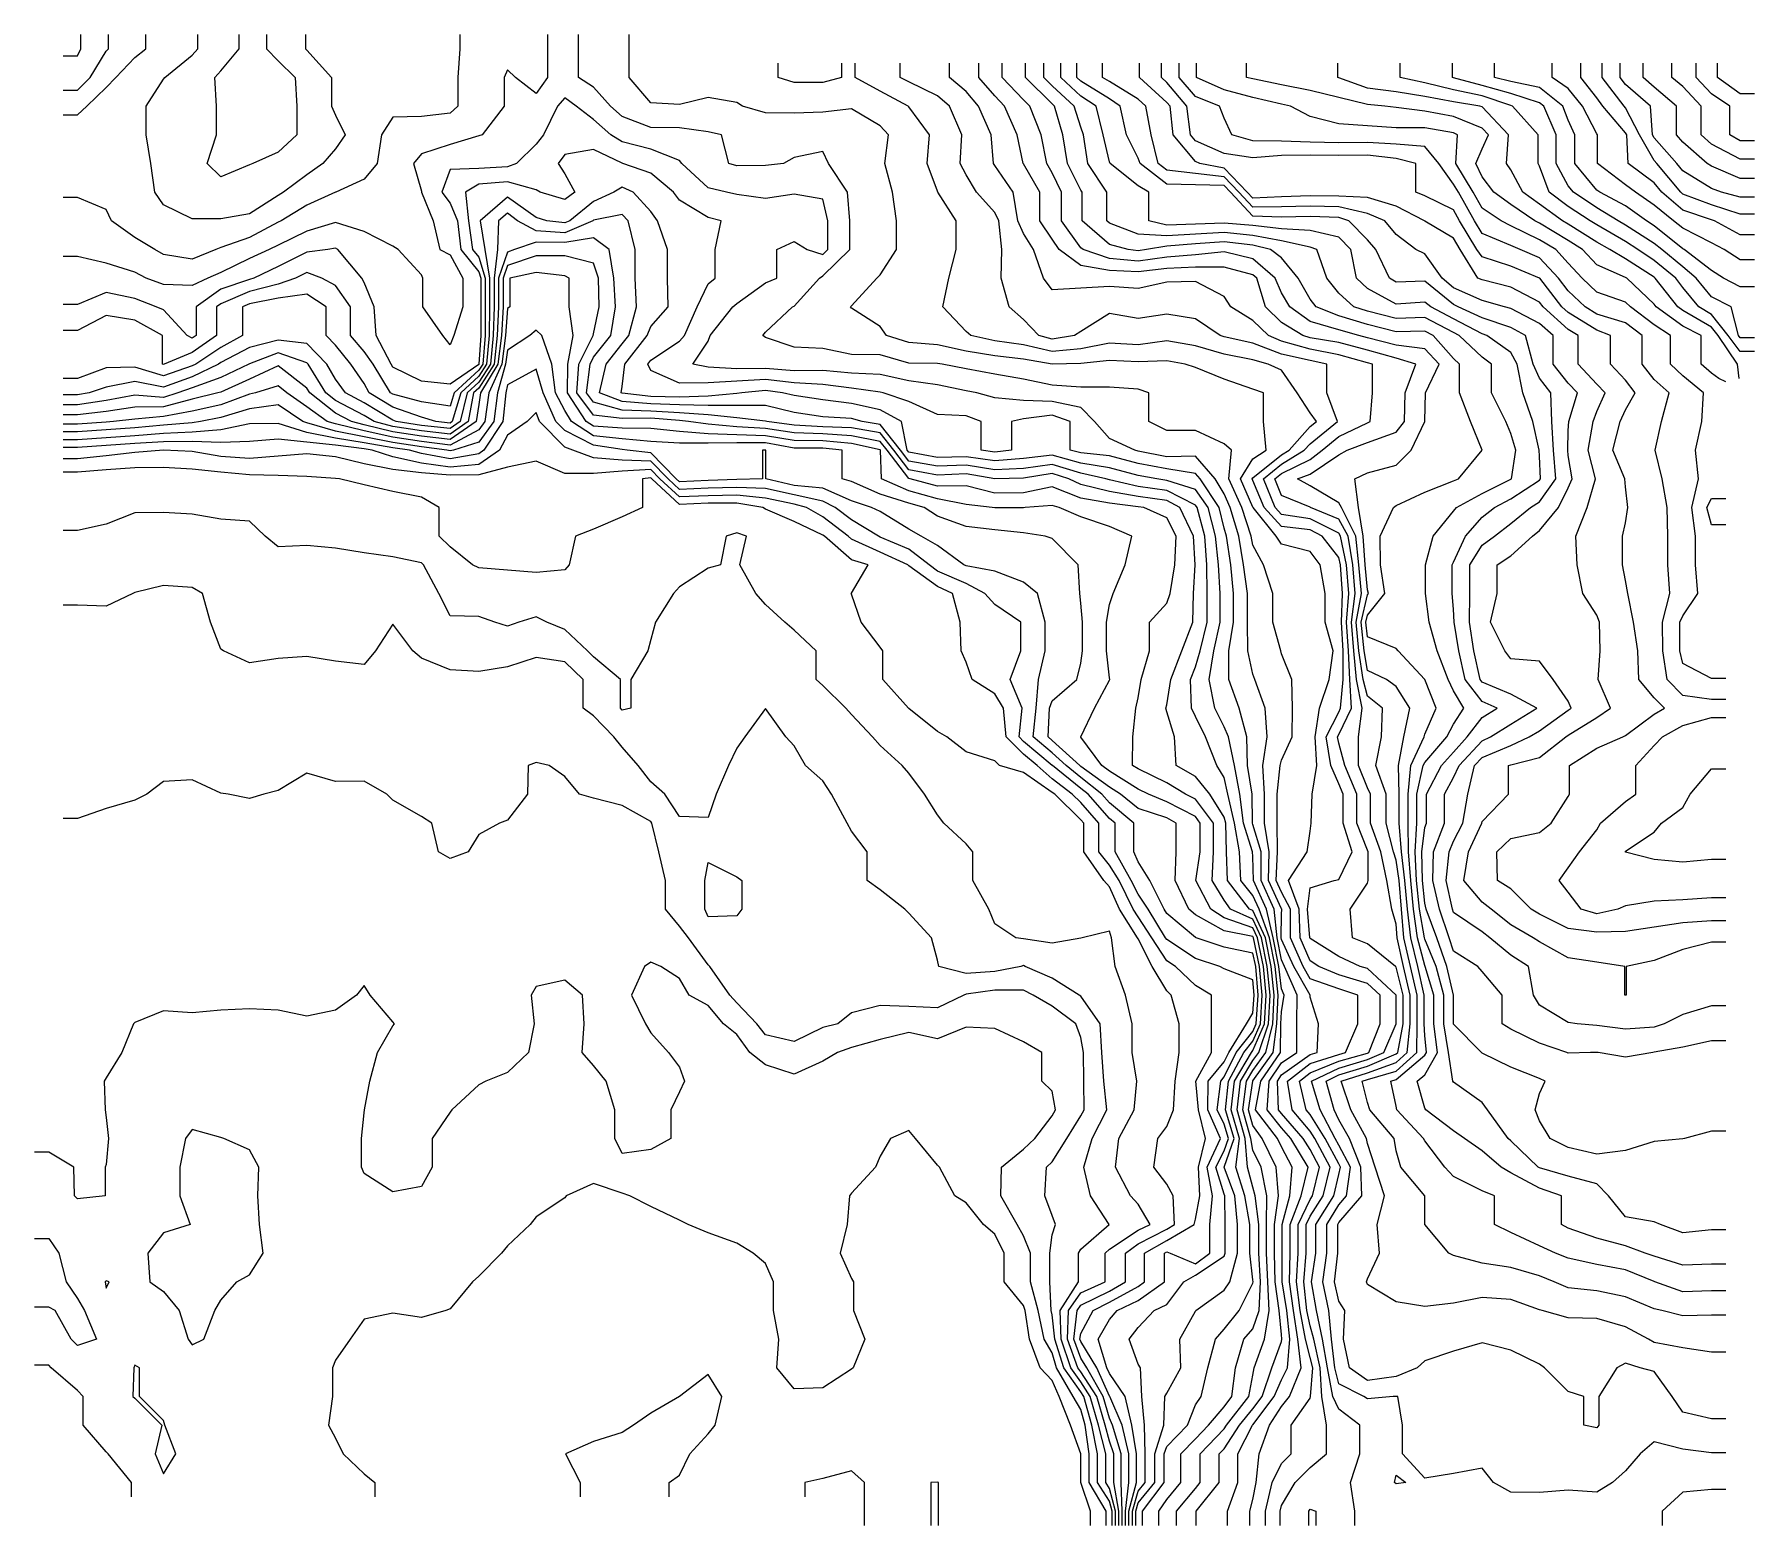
# Model space of a CAD drawing. Header units: metres. Extents: x 330817 to 331345, y 4313044 to 4313501.
import ezdxf

# ---------------------------------------------------------------- set-up
doc = ezdxf.new("R2010")
doc.units = ezdxf.units.M
doc.layers.add('CONTOURS', color=7, linetype='Continuous')
doc.layers.add('CONTOURS_INDEX', color=7, linetype='Continuous')

msp = doc.modelspace()

# ---------------------------------------------------------------- linework, layer by layer
at = {"layer": 'CONTOURS'}
for points in [[(330825.78, 4313494.5, 48), (330830.18, 4313494.5, 48), (330831.27, 4313496.72, 48), (330831.27, 4313501.11, 48)], [(330825.78, 4313476.5, 52), (330830.18, 4313476.5, 52), (330833.09, 4313479.13, 52), (330838.97, 4313484.82, 52), (330841.96, 4313487.92, 52), (330847.77, 4313494.06, 52), (330851.15, 4313496.72, 52), (330851.15, 4313501.11, 52)], [(330947.46, 4313501.11, 52), (330947.46, 4313496.72, 52), (330946.89, 4313487.92, 52), (330946.89, 4313479.13, 52), (330944.5, 4313477, 52), (330935.71, 4313475.94, 52), (330926.91, 4313475.73, 52), (330923.42, 4313470.33, 52), (330922.1, 4313461.54, 52), (330918.12, 4313456.71, 52), (330909.4, 4313452.75, 52), (330909.32, 4313452.73, 52), (330900.53, 4313448.76, 52), (330892.65, 4313443.95, 52), (330891.74, 4313443.53, 52), (330882.94, 4313438.85, 52), (330874.15, 4313435.8, 52), (330872.68, 4313435.16, 52), (330865.36, 4313432.21, 52), (330856.56, 4313433.62, 52), (330853.9, 4313435.16, 52), (330847.77, 4313438.87, 52), (330840.67, 4313443.95, 52), (330838.97, 4313447.39, 52), (330830.18, 4313451.14, 52), (330825.78, 4313451.14, 52)], [(330900.11, 4313501.11, 54), (330900.11, 4313496.72, 54), (330900.53, 4313496.3, 54), (330908.11, 4313487.92, 54), (330908.13, 4313479.13, 54), (330909.32, 4313476.33, 54), (330912.27, 4313470.33, 54), (330909.32, 4313465.98, 54), (330905.44, 4313461.54, 54), (330900.53, 4313458.07, 54), (330893.39, 4313452.75, 54), (330891.74, 4313451.67, 54), (330882.94, 4313446.13, 54), (330874.15, 4313444.59, 54), (330865.36, 4313444.51, 54), (330856.56, 4313448.89, 54), (330853.93, 4313452.75, 54), (330852.71, 4313461.54, 54), (330851.25, 4313470.33, 54), (330851.25, 4313479.13, 54), (330856.56, 4313487.4, 54), (330857.03, 4313487.92, 54), (330865.36, 4313494.76, 54), (330867.12, 4313496.72, 54), (330867.12, 4313501.11, 54)], [(330888.2, 4313501.11, 56), (330888.2, 4313496.72, 56), (330891.74, 4313492.99, 56), (330897, 4313487.92, 56), (330897.5, 4313479.13, 56), (330897.5, 4313470.33, 56), (330891.74, 4313464.97, 56), (330883.97, 4313461.54, 56), (330882.94, 4313461.09, 56), (330874.15, 4313457.39, 56), (330869.98, 4313461.54, 56), (330872.89, 4313470.33, 56), (330872.89, 4313479.13, 56), (330872.3, 4313487.92, 56), (330874.15, 4313489.97, 56), (330879.77, 4313496.72, 56), (330879.77, 4313501.11, 56)], [(331221.96, 4313043.83, 52), (331221.96, 4313048.23, 52), (331220.66, 4313057.02, 52), (331223.58, 4313065.82, 52), (331223.58, 4313074.61, 52), (331217.11, 4313079.5, 52), (331215.24, 4313083.41, 52), (331213.58, 4313092.2, 52), (331212.11, 4313100.99, 52), (331210.28, 4313109.79, 52), (331208.66, 4313118.58, 52), (331210, 4313127.37, 52), (331210, 4313136.17, 52), (331215.52, 4313144.96, 52), (331217.11, 4313151.45, 52), (331217.64, 4313153.76, 52), (331217.11, 4313154.75, 52), (331212.85, 4313162.55, 52), (331208.31, 4313169.89, 52), (331207.07, 4313171.34, 52), (331204.98, 4313180.14, 52), (331208.31, 4313182.69, 52), (331217.11, 4313186.23, 52), (331225.9, 4313188.74, 52), (331226.33, 4313188.93, 52), (331229.74, 4313197.73, 52), (331229.74, 4313206.52, 52), (331225.9, 4313210.09, 52), (331217.11, 4313212.75, 52), (331211, 4313215.31, 52), (331208.31, 4313217.07, 52), (331205.23, 4313224.11, 52), (331204.88, 4313232.9, 52), (331201.68, 4313241.69, 52), (331207.34, 4313250.49, 52), (331208.31, 4313256.76, 52), (331208.65, 4313259.28, 52), (331208.95, 4313268.08, 52), (331210.36, 4313276.87, 52), (331209.79, 4313285.66, 52), (331211.15, 4313294.46, 52), (331214.13, 4313303.25, 52), (331215.35, 4313312.05, 52), (331212.95, 4313320.84, 52), (331212.95, 4313329.63, 52), (331211.32, 4313338.43, 52), (331208.31, 4313342.5, 52), (331199.52, 4313344.82, 52), (331197.87, 4313347.22, 52), (331190.77, 4313356.01, 52), (331190.73, 4313356.11, 52), (331186.96, 4313364.81, 52), (331190.73, 4313370.98, 52), (331194.84, 4313373.6, 52), (331194.03, 4313382.4, 52), (331194.03, 4313391.19, 52), (331190.73, 4313392.28, 52), (331181.93, 4313395.37, 52), (331173.14, 4313398.94, 52), (331169.98, 4313399.98, 52), (331164.35, 4313401.01, 52), (331155.55, 4313400.75, 52), (331146.76, 4313401.08, 52), (331137.96, 4313400.19, 52), (331129.17, 4313399.98, 52), (331120.38, 4313401.57, 52), (331111.58, 4313402.57, 52), (331102.79, 4313404.01, 52), (331093.99, 4313405.87, 52), (331085.2, 4313406.62, 52), (331078.34, 4313408.78, 52), (331076.41, 4313411.54, 52), (331067.61, 4313417.14, 52), (331067.28, 4313417.57, 52), (331067.61, 4313417.84, 52), (331075.43, 4313426.36, 52), (331076.41, 4313427.35, 52), (331081.44, 4313435.16, 52), (331081.44, 4313443.95, 52), (331080.15, 4313452.75, 52), (331077.82, 4313461.54, 52), (331078.99, 4313470.33, 52), (331076.41, 4313473.09, 52), (331067.61, 4313478.31, 52), (331058.82, 4313477.27, 52), (331050.03, 4313476.95, 52), (331041.23, 4313477.02, 52), (331034.22, 4313479.13, 52), (331032.44, 4313480.27, 52), (331023.64, 4313481.74, 52), (331014.85, 4313479.59, 52), (331006.06, 4313480.14, 52), (330999.43, 4313487.92, 52), (330999.43, 4313496.72, 52), (330999.43, 4313501.11, 52)], [(331064.5, 4313492.32, 54), (331064.5, 4313487.92, 54), (331058.82, 4313486.41, 54), (331050.03, 4313486.36, 54), (331045.16, 4313487.92, 54), (331045.16, 4313492.32, 54)], [(331335.82, 4313066.19, 54), (331331.43, 4313066.19, 54), (331322.63, 4313067.31, 54), (331313.84, 4313069.56, 54), (331309.53, 4313065.82, 54), (331305.05, 4313060.6, 54), (331301.03, 4313057.02, 54), (331296.25, 4313054.11, 54), (331287.46, 4313054.67, 54), (331278.66, 4313053.99, 54), (331269.87, 4313054.13, 54), (331264.53, 4313057.02, 54), (331261.08, 4313061.44, 54), (331252.28, 4313059.85, 54), (331243.49, 4313058.42, 54), (331236.61, 4313065.82, 54), (331236.61, 4313074.61, 54), (331235.23, 4313083.41, 54), (331234.7, 4313083.46, 54), (331233.72, 4313083.41, 54), (331225.9, 4313082.67, 54), (331224.74, 4313083.41, 54), (331217.11, 4313087.28, 54), (331215.83, 4313092.2, 54), (331214.8, 4313100.99, 54), (331214.05, 4313109.79, 54), (331212.19, 4313118.58, 54), (331213.37, 4313127.37, 54), (331213.37, 4313136.17, 54), (331217.11, 4313142.19, 54), (331219.47, 4313144.96, 54), (331220.72, 4313153.76, 54), (331217.11, 4313160.49, 54), (331215.98, 4313162.55, 54), (331211.38, 4313171.34, 54), (331208.71, 4313180.14, 54), (331217.11, 4313184.12, 54), (331225.9, 4313186.72, 54), (331230.92, 4313188.93, 54), (331234.65, 4313197.73, 54), (331234.65, 4313206.52, 54), (331225.9, 4313214.65, 54), (331223.61, 4313215.31, 54), (331217.11, 4313218.33, 54), (331208.31, 4313223.86, 54), (331208.21, 4313224.11, 54), (331207.53, 4313232.9, 54), (331208.31, 4313239.44, 54), (331215.63, 4313241.69, 54), (331217.11, 4313241.91, 54), (331221.18, 4313250.49, 54), (331218.47, 4313259.28, 54), (331218.47, 4313268.08, 54), (331217.11, 4313271.3, 54), (331214.65, 4313276.87, 54), (331213.25, 4313285.66, 54), (331217.11, 4313293.32, 54), (331217.65, 4313294.46, 54), (331218.47, 4313303.25, 54), (331218.47, 4313312.05, 54), (331217.96, 4313320.84, 54), (331218.22, 4313329.63, 54), (331217.62, 4313338.43, 54), (331217.11, 4313340.72, 54), (331212.03, 4313347.22, 54), (331208.31, 4313349.15, 54), (331199.52, 4313350.2, 54), (331194.18, 4313356.01, 54), (331190.73, 4313364.36, 54), (331190.53, 4313364.81, 54), (331190.73, 4313365.13, 54), (331199.52, 4313372.21, 54), (331201.82, 4313373.6, 54), (331208.31, 4313380.83, 54), (331210.24, 4313382.4, 54), (331208.31, 4313385.05, 54), (331204.3, 4313391.19, 54), (331199.52, 4313398.11, 54), (331195.38, 4313399.98, 54), (331190.73, 4313401.27, 54), (331181.93, 4313403.05, 54), (331173.14, 4313405.64, 54), (331164.35, 4313407.12, 54), (331155.55, 4313405.91, 54), (331146.76, 4313406.4, 54), (331137.96, 4313404.67, 54), (331129.17, 4313403.83, 54), (331120.38, 4313405.88, 54), (331111.58, 4313407.18, 54), (331104.23, 4313408.78, 54), (331102.79, 4313410.01, 54), (331095.68, 4313417.57, 54), (331097.52, 4313426.36, 54), (331099.67, 4313435.16, 54), (331099.67, 4313443.95, 54), (331094.12, 4313452.75, 54), (331093.99, 4313453.06, 54), (331090.87, 4313461.54, 54), (331091.59, 4313470.33, 54), (331085.2, 4313478.95, 54), (331085.03, 4313479.13, 54), (331076.41, 4313483.7, 54), (331068.78, 4313487.92, 54), (331068.78, 4313492.32, 54)], [(331335.82, 4313076.61, 56), (331331.43, 4313076.61, 56), (331322.63, 4313078.59, 56), (331319.38, 4313083.41, 56), (331313.84, 4313091.04, 56), (331309.51, 4313092.2, 56), (331305.05, 4313093.64, 56), (331302.41, 4313092.2, 56), (331296.81, 4313083.41, 56), (331296.81, 4313074.61, 56), (331296.25, 4313073.84, 56), (331292.22, 4313074.61, 56), (331292.22, 4313083.41, 56), (331287.46, 4313084.95, 56), (331280.14, 4313092.2, 56), (331278.66, 4313093.33, 56), (331269.87, 4313097.61, 56), (331261.08, 4313099.89, 56), (331252.28, 4313097.33, 56), (331243.49, 4313094.37, 56), (331241.12, 4313092.2, 56), (331234.7, 4313089.58, 56), (331225.9, 4313088.33, 56), (331220.36, 4313092.2, 56), (331218.54, 4313100.99, 56), (331218.9, 4313109.79, 56), (331217.11, 4313112.66, 56), (331215.73, 4313118.58, 56), (331216.74, 4313127.37, 56), (331216.74, 4313136.17, 56), (331217.11, 4313136.76, 56), (331224.1, 4313144.96, 56), (331223.8, 4313153.76, 56), (331220.41, 4313162.55, 56), (331217.11, 4313168.31, 56), (331215.66, 4313171.34, 56), (331213.17, 4313180.14, 56), (331217.11, 4313182.01, 56), (331225.9, 4313184.7, 56), (331234.7, 4313188.47, 56), (331235.2, 4313188.93, 56), (331236.83, 4313197.73, 56), (331236.83, 4313206.52, 56), (331234.7, 4313215.12, 56), (331234.47, 4313215.31, 56), (331225.9, 4313222.24, 56), (331221.33, 4313224.11, 56), (331220.6, 4313232.9, 56), (331225.9, 4313240.83, 56), (331226.07, 4313241.69, 56), (331226.09, 4313250.49, 56), (331225.9, 4313250.97, 56), (331222.58, 4313259.28, 56), (331222.58, 4313268.08, 56), (331218.9, 4313276.87, 56), (331217.11, 4313283.79, 56), (331216.71, 4313285.66, 56), (331217.11, 4313286.46, 56), (331220.96, 4313294.46, 56), (331220.49, 4313303.25, 56), (331220.06, 4313312.05, 56), (331219.45, 4313320.84, 56), (331220.17, 4313329.63, 56), (331219.49, 4313338.43, 56), (331217.65, 4313347.22, 56), (331217.11, 4313348.21, 56), (331208.31, 4313352.61, 56), (331199.52, 4313353.92, 56), (331197.6, 4313356.01, 56), (331194, 4313364.81, 56), (331199.52, 4313369.36, 56), (331206.51, 4313373.6, 56), (331208.31, 4313375.61, 56), (331216.7, 4313382.4, 56), (331213.43, 4313391.19, 56), (331213.43, 4313399.98, 56), (331208.31, 4313401.07, 56), (331199.52, 4313403.05, 56), (331190.73, 4313406.43, 56), (331181.93, 4313408.33, 56), (331180.66, 4313408.78, 56), (331173.14, 4313413.85, 56), (331164.35, 4313415.34, 56), (331155.55, 4313413.99, 56), (331146.76, 4313415.55, 56), (331137.96, 4313410, 56), (331135.98, 4313408.78, 56), (331129.17, 4313407.67, 56), (331125.06, 4313408.78, 56), (331120.38, 4313413.71, 56), (331116.02, 4313417.57, 56), (331113.49, 4313426.36, 56), (331113.72, 4313435.16, 56), (331112.76, 4313443.95, 56), (331111.58, 4313446.52, 56), (331105.99, 4313452.75, 56), (331102.79, 4313458.04, 56), (331100.97, 4313461.54, 56), (331101.42, 4313470.33, 56), (331097.69, 4313479.13, 56), (331093.99, 4313482.29, 56), (331085.2, 4313486.54, 56), (331082.51, 4313487.92, 56), (331082.51, 4313492.32, 56)], [(331335.82, 4313097, 58), (331331.43, 4313097, 58), (331322.63, 4313098.32, 58), (331313.84, 4313099.98, 58), (331312.04, 4313100.99, 58), (331305.05, 4313104.82, 58), (331296.25, 4313107.36, 58), (331287.46, 4313107.56, 58), (331279.47, 4313109.79, 58), (331278.66, 4313110.04, 58), (331269.87, 4313113.21, 58), (331261.08, 4313113.76, 58), (331252.28, 4313112, 58), (331243.49, 4313111.03, 58), (331234.7, 4313112.45, 58), (331225.9, 4313117.8, 58), (331225.55, 4313118.58, 58), (331225.9, 4313119.51, 58), (331229.56, 4313127.37, 58), (331228.9, 4313136.17, 58), (331231.13, 4313144.96, 58), (331228.19, 4313153.76, 58), (331225.9, 4313161.03, 58), (331225.56, 4313162.55, 58), (331220.81, 4313171.34, 58), (331217.85, 4313180.14, 58), (331225.9, 4313182.68, 58), (331234.7, 4313185.85, 58), (331238.09, 4313188.93, 58), (331238.99, 4313197.73, 58), (331238.99, 4313206.52, 58), (331236.88, 4313215.31, 58), (331234.94, 4313224.11, 58), (331234.7, 4313228.25, 58), (331233.35, 4313232.9, 58), (331231.79, 4313241.69, 58), (331229.99, 4313250.49, 58), (331226.81, 4313259.28, 58), (331226.81, 4313268.08, 58), (331225.9, 4313270.02, 58), (331223.1, 4313276.87, 58), (331223.09, 4313285.66, 58), (331224.28, 4313294.46, 58), (331222.51, 4313303.25, 58), (331221.66, 4313312.05, 58), (331220.93, 4313320.84, 58), (331222.12, 4313329.63, 58), (331221.37, 4313338.43, 58), (331219.96, 4313347.22, 58), (331217.11, 4313352.46, 58), (331208.44, 4313356.01, 58), (331208.31, 4313356.09, 58), (331199.52, 4313359.74, 58), (331197.45, 4313364.81, 58), (331199.52, 4313366.51, 58), (331208.31, 4313370.8, 58), (331212.03, 4313373.6, 58), (331217.11, 4313377.76, 58), (331225.9, 4313382.02, 58), (331226.73, 4313382.4, 58), (331227.46, 4313391.19, 58), (331227.46, 4313399.98, 58), (331225.9, 4313400.43, 58), (331217.11, 4313402.88, 58), (331208.31, 4313404.59, 58), (331199.52, 4313407, 58), (331195.54, 4313408.78, 58), (331190.73, 4313413.41, 58), (331183.99, 4313417.57, 58), (331181.93, 4313420.79, 58), (331173.14, 4313425.3, 58), (331164.35, 4313425.16, 58), (331155.55, 4313423.19, 58), (331146.76, 4313423.77, 58), (331137.96, 4313423.28, 58), (331129.17, 4313422.74, 58), (331126.48, 4313426.36, 58), (331123.48, 4313435.16, 58), (331120.38, 4313440.09, 58), (331118.64, 4313443.95, 58), (331117.17, 4313452.75, 58), (331111.58, 4313460.89, 58), (331111.16, 4313461.54, 58), (331110.49, 4313470.33, 58), (331106.62, 4313479.13, 58), (331102.79, 4313483.65, 58), (331097.63, 4313487.92, 58), (331097.63, 4313492.32, 58)], [(331335.82, 4313115.83, 62), (331331.43, 4313115.83, 62), (331322.63, 4313115.54, 62), (331314, 4313118.58, 62), (331313.84, 4313118.64, 62), (331305.05, 4313122.3, 62), (331296.25, 4313123.89, 62), (331287.46, 4313125.86, 62), (331283.6, 4313127.37, 62), (331278.66, 4313129.61, 62), (331269.87, 4313133.68, 62), (331264.87, 4313136.17, 62), (331264.87, 4313144.96, 62), (331261.08, 4313146.51, 62), (331252.28, 4313150.85, 62), (331249.56, 4313153.76, 62), (331243.49, 4313161.79, 62), (331243.08, 4313162.55, 62), (331234.91, 4313171.34, 62), (331234.7, 4313172.42, 62), (331233.01, 4313180.14, 62), (331234.7, 4313180.6, 62), (331243.49, 4313188.12, 62), (331243.94, 4313188.93, 62), (331243.49, 4313194.16, 62), (331243.29, 4313197.73, 62), (331243.29, 4313206.52, 62), (331241.33, 4313215.31, 62), (331239.16, 4313224.11, 62), (331238.15, 4313232.9, 62), (331237.37, 4313241.69, 62), (331236.35, 4313250.49, 62), (331235.62, 4313259.28, 62), (331235.62, 4313268.08, 62), (331235.38, 4313276.87, 62), (331237.08, 4313285.66, 62), (331238.84, 4313294.46, 62), (331234.7, 4313301.15, 62), (331231.68, 4313303.25, 62), (331225.9, 4313306.1, 62), (331224.84, 4313312.05, 62), (331223.9, 4313320.84, 62), (331225.9, 4313329.25, 62), (331226.2, 4313329.63, 62), (331225.9, 4313330.76, 62), (331225.13, 4313338.43, 62), (331224.58, 4313347.22, 62), (331223.09, 4313356.01, 62), (331222.03, 4313364.81, 62), (331225.9, 4313366.66, 62), (331234.7, 4313369.05, 62), (331239.26, 4313373.6, 62), (331243.49, 4313382.4, 62), (331243.49, 4313382.48, 62), (331243.68, 4313391.19, 62), (331247.83, 4313399.98, 62), (331243.49, 4313404.66, 62), (331234.7, 4313405.83, 62), (331225.9, 4313408.07, 62), (331223.21, 4313408.78, 62), (331217.11, 4313410.55, 62), (331208.31, 4313413.12, 62), (331202.07, 4313417.57, 62), (331199.52, 4313421.85, 62), (331197.53, 4313426.36, 62), (331190.73, 4313432.32, 62), (331181.93, 4313434.39, 62), (331173.14, 4313433.53, 62), (331164.35, 4313432.79, 62), (331155.55, 4313431.54, 62), (331146.76, 4313432.36, 62), (331138.63, 4313435.16, 62), (331137.96, 4313435.71, 62), (331132.02, 4313443.95, 62), (331132.02, 4313452.75, 62), (331129.17, 4313458.65, 62), (331127.55, 4313461.54, 62), (331125.77, 4313470.33, 62), (331122.33, 4313479.13, 62), (331120.38, 4313481.06, 62), (331113.86, 4313487.92, 62), (331113.86, 4313492.32, 62)], [(331335.82, 4313123.95, 64), (331331.43, 4313123.95, 64), (331322.63, 4313123.67, 64), (331313.84, 4313126.41, 64), (331311.02, 4313127.37, 64), (331305.05, 4313129.67, 64), (331296.25, 4313131.94, 64), (331287.46, 4313135.08, 64), (331285.36, 4313136.17, 64), (331285.36, 4313144.96, 64), (331278.66, 4313147.3, 64), (331269.87, 4313152.04, 64), (331266.9, 4313153.76, 64), (331261.08, 4313158.77, 64), (331255.59, 4313162.55, 64), (331252.28, 4313164.86, 64), (331243.82, 4313171.34, 64), (331243.49, 4313171.86, 64), (331241.07, 4313180.14, 64), (331243.49, 4313182.04, 64), (331247.34, 4313188.93, 64), (331246.23, 4313197.73, 64), (331246.23, 4313206.52, 64), (331243.6, 4313215.31, 64), (331243.49, 4313215.57, 64), (331241.26, 4313224.11, 64), (331239.99, 4313232.9, 64), (331239.16, 4313241.69, 64), (331238.42, 4313250.49, 64), (331238.32, 4313259.28, 64), (331238.32, 4313268.08, 64), (331239.2, 4313276.87, 64), (331243.22, 4313285.66, 64), (331243.49, 4313286.53, 64), (331246.91, 4313294.46, 64), (331243.49, 4313303.25, 64), (331243.49, 4313303.25, 64), (331235.34, 4313312.05, 64), (331234.7, 4313312.78, 64), (331225.9, 4313316.39, 64), (331225.39, 4313320.84, 64), (331225.9, 4313323, 64), (331231.16, 4313329.63, 64), (331229.88, 4313338.43, 64), (331229.74, 4313347.22, 64), (331233.83, 4313356.01, 64), (331234.7, 4313356.6, 64), (331243.49, 4313360.75, 64), (331252.28, 4313364.25, 64), (331253.81, 4313364.81, 64), (331261.08, 4313373.6, 64), (331261.08, 4313373.6, 64), (331261.08, 4313373.6, 64), (331257.43, 4313382.4, 64), (331254.13, 4313391.19, 64), (331254.13, 4313399.98, 64), (331252.28, 4313401.71, 64), (331245.98, 4313408.78, 64), (331243.49, 4313410.08, 64), (331234.7, 4313409.87, 64), (331225.9, 4313412.15, 64), (331217.11, 4313414.79, 64), (331210.16, 4313417.57, 64), (331208.31, 4313419.91, 64), (331204.57, 4313426.36, 64), (331199.52, 4313432.56, 64), (331196.09, 4313435.16, 64), (331190.73, 4313436.44, 64), (331181.93, 4313437.53, 64), (331173.14, 4313436.87, 64), (331164.35, 4313436.15, 64), (331158.07, 4313435.16, 64), (331155.55, 4313434.76, 64), (331152.48, 4313435.16, 64), (331146.76, 4313436.67, 64), (331138.32, 4313443.95, 64), (331138.32, 4313452.75, 64), (331137.96, 4313453.31, 64), (331133.85, 4313461.54, 64), (331132.46, 4313470.33, 64), (331129.93, 4313479.13, 64), (331129.17, 4313479.83, 64), (331121.01, 4313487.92, 64), (331121.01, 4313492.32, 64)], [(331335.82, 4313134.49, 66), (331331.43, 4313134.49, 66), (331322.63, 4313133.58, 66), (331315.74, 4313136.17, 66), (331313.84, 4313137, 66), (331305.05, 4313138.54, 66), (331299.85, 4313144.96, 66), (331296.25, 4313148.6, 66), (331287.46, 4313150.97, 66), (331278.66, 4313153.52, 66), (331278.27, 4313153.76, 66), (331269.87, 4313161.81, 66), (331269.03, 4313162.55, 66), (331262.66, 4313171.34, 66), (331261.08, 4313173.55, 66), (331252.28, 4313179.84, 66), (331252.07, 4313180.14, 66), (331250.73, 4313188.93, 66), (331249.25, 4313197.73, 66), (331249.25, 4313206.52, 66), (331246.91, 4313215.31, 66), (331243.49, 4313223.66, 66), (331243.37, 4313224.11, 66), (331241.84, 4313232.9, 66), (331240.95, 4313241.69, 66), (331240.5, 4313250.49, 66), (331241.01, 4313259.28, 66), (331241.01, 4313268.08, 66), (331243.01, 4313276.87, 66), (331243.49, 4313277.89, 66), (331250.23, 4313285.66, 66), (331252.28, 4313289.59, 66), (331255.44, 4313294.46, 66), (331252.28, 4313299.79, 66), (331250.62, 4313303.25, 66), (331247.22, 4313312.05, 66), (331244.8, 4313320.84, 66), (331243.7, 4313329.63, 66), (331243.7, 4313338.43, 66), (331246, 4313347.22, 66), (331252.28, 4313354.93, 66), (331253.14, 4313356.01, 66), (331261.08, 4313360.31, 66), (331269.87, 4313364.71, 66), (331270.03, 4313364.81, 66), (331271.38, 4313373.6, 66), (331269.87, 4313378.73, 66), (331268.31, 4313382.4, 66), (331263.92, 4313391.19, 66), (331263.92, 4313399.98, 66), (331261.08, 4313402.13, 66), (331254.04, 4313408.78, 66), (331252.28, 4313409.71, 66), (331243.49, 4313414.31, 66), (331234.7, 4313413.96, 66), (331225.9, 4313416.27, 66), (331221.72, 4313417.57, 66), (331217.11, 4313421.72, 66), (331213.37, 4313426.36, 66), (331210.37, 4313435.16, 66), (331208.31, 4313435.88, 66), (331199.52, 4313437.85, 66), (331190.73, 4313439.48, 66), (331181.93, 4313440.37, 66), (331173.14, 4313439.89, 66), (331164.35, 4313439.37, 66), (331155.55, 4313439.9, 66), (331146.76, 4313443.26, 66), (331145.96, 4313443.95, 66), (331145.96, 4313452.75, 66), (331140.12, 4313461.54, 66), (331138.73, 4313470.33, 66), (331137.96, 4313472.71, 66), (331135.93, 4313479.13, 66), (331129.17, 4313485.35, 66), (331126.58, 4313487.92, 66), (331126.58, 4313492.32, 66)], [(331335.82, 4313164.79, 68), (331331.43, 4313164.79, 68), (331323.15, 4313162.55, 68), (331322.63, 4313162.41, 68), (331313.84, 4313161.59, 68), (331305.05, 4313158.85, 68), (331296.25, 4313157.75, 68), (331287.46, 4313159.8, 68), (331281.94, 4313162.55, 68), (331278.66, 4313167.99, 68), (331277.31, 4313171.34, 68), (331278.66, 4313176.32, 68), (331280.36, 4313180.14, 68), (331278.66, 4313180.98, 68), (331269.87, 4313184.45, 68), (331261.08, 4313188.74, 68), (331260.83, 4313188.93, 68), (331252.28, 4313197.62, 68), (331252.26, 4313197.73, 68), (331252.26, 4313206.52, 68), (331250.22, 4313215.31, 68), (331247.13, 4313224.11, 68), (331243.91, 4313232.9, 68), (331243.49, 4313234.66, 68), (331242.74, 4313241.69, 68), (331242.57, 4313250.49, 68), (331243.49, 4313257.9, 68), (331243.94, 4313259.28, 68), (331243.94, 4313268.08, 68), (331248.57, 4313276.87, 68), (331252.28, 4313281.04, 68), (331256.48, 4313285.66, 68), (331261.08, 4313291.69, 68), (331265.68, 4313294.46, 68), (331261.08, 4313296.56, 68), (331255.83, 4313303.25, 68), (331253.9, 4313312.05, 68), (331252.48, 4313320.84, 68), (331252.28, 4313324.81, 68), (331251.87, 4313329.63, 68), (331251.87, 4313338.43, 68), (331252.28, 4313339.26, 68), (331255.98, 4313347.22, 68), (331261.08, 4313353.11, 68), (331264.88, 4313356.01, 68), (331269.87, 4313358.65, 68), (331278.66, 4313364.39, 68), (331278.96, 4313364.81, 68), (331278.66, 4313371.82, 68), (331278.55, 4313373.6, 68), (331276.55, 4313382.4, 68), (331273.51, 4313391.19, 68), (331271.82, 4313399.98, 68), (331269.87, 4313403.59, 68), (331262.5, 4313408.78, 68), (331261.08, 4313409.32, 68), (331252.28, 4313413.91, 68), (331245.33, 4313417.57, 68), (331243.49, 4313419.05, 68), (331234.7, 4313418.36, 68), (331225.9, 4313423.24, 68), (331222.55, 4313426.36, 68), (331220.81, 4313435.16, 68), (331217.11, 4313438.93, 68), (331208.31, 4313440.94, 68), (331199.52, 4313441.54, 68), (331190.73, 4313442.53, 68), (331181.93, 4313443.21, 68), (331173.14, 4313442.91, 68), (331164.35, 4313442.6, 68), (331158.85, 4313443.95, 68), (331158.85, 4313452.75, 68), (331155.55, 4313454.68, 68), (331146.93, 4313461.54, 68), (331146.76, 4313462, 68), (331144.82, 4313470.33, 68), (331142.63, 4313479.13, 68), (331137.96, 4313482.17, 68), (331131.8, 4313487.92, 68), (331131.8, 4313492.32, 68)], [(331335.82, 4313203.17, 72), (331331.43, 4313203.17, 72), (331322.63, 4313200.54, 72), (331316.92, 4313197.73, 72), (331313.84, 4313196.65, 72), (331305.05, 4313196.04, 72), (331296.25, 4313197.19, 72), (331290.16, 4313197.73, 72), (331287.46, 4313198.06, 72), (331278.66, 4313203.38, 72), (331276.84, 4313206.52, 72), (331275.27, 4313215.31, 72), (331269.87, 4313218.74, 72), (331263.37, 4313224.11, 72), (331261.08, 4313225.94, 72), (331252.28, 4313231.88, 72), (331251.94, 4313232.9, 72), (331249.99, 4313241.69, 72), (331250.93, 4313250.49, 72), (331252.28, 4313253.7, 72), (331255.13, 4313259.28, 72), (331256.66, 4313268.08, 72), (331258.72, 4313276.87, 72), (331261.08, 4313279.41, 72), (331269.87, 4313283.05, 72), (331275.51, 4313285.66, 72), (331278.66, 4313287.51, 72), (331287.46, 4313293.87, 72), (331288.34, 4313294.46, 72), (331287.46, 4313296.63, 72), (331282.8, 4313303.25, 72), (331278.66, 4313308.89, 72), (331269.87, 4313309.62, 72), (331268.01, 4313312.05, 72), (331263.65, 4313320.84, 72), (331265.65, 4313329.63, 72), (331265.65, 4313338.43, 72), (331269.87, 4313341.19, 72), (331276.5, 4313347.22, 72), (331278.66, 4313348.96, 72), (331284.48, 4313356.01, 72), (331287.46, 4313362.04, 72), (331288.69, 4313364.81, 72), (331287.46, 4313371.97, 72), (331287.29, 4313373.6, 72), (331287.46, 4313379.67, 72), (331287.59, 4313382.4, 72), (331290.25, 4313391.19, 72), (331287.46, 4313394.16, 72), (331282.84, 4313399.98, 72), (331282.84, 4313408.78, 72), (331278.66, 4313412.49, 72), (331269.87, 4313417.08, 72), (331267.95, 4313417.57, 72), (331261.08, 4313419.49, 72), (331252.28, 4313423.41, 72), (331248.77, 4313426.36, 72), (331243.49, 4313433.81, 72), (331240.7, 4313435.16, 72), (331234.7, 4313439.75, 72), (331231.16, 4313443.95, 72), (331225.9, 4313446.17, 72), (331217.11, 4313448.23, 72), (331208.31, 4313448.45, 72), (331199.52, 4313448.19, 72), (331190.73, 4313448.16, 72), (331186.42, 4313452.75, 72), (331181.93, 4313457.43, 72), (331173.14, 4313458.42, 72), (331164.35, 4313459.45, 72), (331161.64, 4313461.54, 72), (331159.53, 4313470.33, 72), (331157.88, 4313479.13, 72), (331155.55, 4313481.21, 72), (331146.76, 4313486.67, 72), (331144.65, 4313487.92, 72), (331144.65, 4313492.32, 72)], [(331335.82, 4313222.71, 74), (331331.43, 4313222.71, 74), (331322.63, 4313220.45, 74), (331313.84, 4313217.1, 74), (331305.26, 4313215.31, 74), (331305.26, 4313206.52, 74), (331305.05, 4313206.48, 74), (331304.78, 4313206.52, 74), (331304.78, 4313215.31, 74), (331296.25, 4313216.58, 74), (331287.46, 4313217.98, 74), (331278.66, 4313222.88, 74), (331276.7, 4313224.11, 74), (331269.87, 4313228.02, 74), (331263.81, 4313232.9, 74), (331261.08, 4313235, 74), (331255.44, 4313241.69, 74), (331256.88, 4313250.49, 74), (331260.92, 4313259.28, 74), (331261.08, 4313259.75, 74), (331269.18, 4313268.08, 74), (331269.18, 4313276.87, 74), (331269.87, 4313277.12, 74), (331278.66, 4313279.39, 74), (331286.7, 4313285.66, 74), (331287.46, 4313286.2, 74), (331296.25, 4313291.69, 74), (331300.47, 4313294.46, 74), (331296.61, 4313303.25, 74), (331297.2, 4313312.05, 74), (331297.05, 4313320.84, 74), (331296.25, 4313323.07, 74), (331291.91, 4313329.63, 74), (331290.24, 4313338.43, 74), (331289.78, 4313347.22, 74), (331293.26, 4313356.01, 74), (331295.78, 4313364.81, 74), (331293.54, 4313373.6, 74), (331295.09, 4313382.4, 74), (331296.25, 4313385.47, 74), (331298.77, 4313391.19, 74), (331296.25, 4313393.83, 74), (331290.48, 4313399.98, 74), (331290.48, 4313408.78, 74), (331287.46, 4313410.6, 74), (331279.79, 4313417.57, 74), (331278.66, 4313419.02, 74), (331269.87, 4313423.61, 74), (331261.08, 4313425.88, 74), (331259.77, 4313426.36, 74), (331254.31, 4313435.16, 74), (331252.28, 4313438.67, 74), (331243.49, 4313443.84, 74), (331243.35, 4313443.95, 74), (331234.7, 4313448.46, 74), (331225.9, 4313451.06, 74), (331217.11, 4313451.54, 74), (331208.31, 4313451.66, 74), (331199.52, 4313451.33, 74), (331190.73, 4313450.91, 74), (331189, 4313452.75, 74), (331181.93, 4313460.13, 74), (331174.41, 4313461.54, 74), (331173.14, 4313462.11, 74), (331166.24, 4313470.33, 74), (331165.32, 4313479.13, 74), (331164.35, 4313480.28, 74), (331155.95, 4313487.92, 74), (331155.95, 4313492.32, 74)], [(331335.82, 4313229.3, 76), (331331.43, 4313229.3, 76), (331322.63, 4313228.66, 76), (331313.84, 4313227.39, 76), (331305.05, 4313226.06, 76), (331296.25, 4313225.76, 76), (331287.46, 4313226.9, 76), (331278.66, 4313231.32, 76), (331276.05, 4313232.9, 76), (331269.87, 4313239.11, 76), (331265.73, 4313241.69, 76), (331265.6, 4313250.49, 76), (331269.87, 4313254.56, 76), (331278.66, 4313256.42, 76), (331282.18, 4313259.28, 76), (331287.46, 4313267.41, 76), (331287.89, 4313268.08, 76), (331287.89, 4313276.87, 76), (331296.25, 4313282.22, 76), (331304.17, 4313285.66, 76), (331305.05, 4313286.12, 76), (331313.84, 4313292.64, 76), (331317.01, 4313294.46, 76), (331313.84, 4313297.68, 76), (331309.08, 4313303.25, 76), (331308.85, 4313312.05, 76), (331307.5, 4313320.84, 76), (331305.76, 4313329.63, 76), (331305.05, 4313333.7, 76), (331304.15, 4313338.43, 76), (331304.15, 4313347.22, 76), (331305.05, 4313351.37, 76), (331305.78, 4313356.01, 76), (331305.05, 4313362.37, 76), (331304.83, 4313364.81, 76), (331301.14, 4313373.6, 76), (331303.38, 4313382.4, 76), (331305.05, 4313385.99, 76), (331307.96, 4313391.19, 76), (331305.05, 4313395.09, 76), (331300.47, 4313399.98, 76), (331300.47, 4313408.78, 76), (331296.25, 4313410.4, 76), (331287.46, 4313415.79, 76), (331285.5, 4313417.57, 76), (331278.7, 4313426.36, 76), (331278.66, 4313426.4, 76), (331269.87, 4313430.07, 76), (331261.08, 4313432.86, 76), (331259.41, 4313435.16, 76), (331254.12, 4313443.95, 76), (331252.28, 4313447.29, 76), (331243.49, 4313451.57, 76), (331240.76, 4313452.75, 76), (331240.76, 4313461.54, 76), (331234.7, 4313463.03, 76), (331225.9, 4313464.09, 76), (331217.11, 4313463.98, 76), (331208.31, 4313464.13, 76), (331199.52, 4313463.95, 76), (331190.73, 4313463.27, 76), (331181.93, 4313464.64, 76), (331173.14, 4313468.49, 76), (331171.59, 4313470.33, 76), (331170.49, 4313479.13, 76), (331164.35, 4313486.37, 76), (331162.65, 4313487.92, 76), (331162.65, 4313492.32, 76)], [(331335.82, 4313297.2, 78), (331331.43, 4313297.2, 78), (331322.63, 4313298.43, 78), (331317.85, 4313303.25, 78), (331316.5, 4313312.05, 78), (331316.41, 4313320.84, 78), (331318.63, 4313329.63, 78), (331318.02, 4313338.43, 78), (331318.02, 4313347.22, 78), (331317.81, 4313356.01, 78), (331316.28, 4313364.81, 78), (331314.09, 4313373.6, 78), (331316.09, 4313382.4, 78), (331318.42, 4313391.19, 78), (331313.84, 4313395.33, 78), (331310.1, 4313399.98, 78), (331310.1, 4313408.78, 78), (331305.05, 4313412.65, 78), (331296.25, 4313415.32, 78), (331292.64, 4313417.57, 78), (331287.46, 4313422.51, 78), (331284.49, 4313426.36, 78), (331278.66, 4313432.57, 78), (331272.74, 4313435.16, 78), (331269.87, 4313436.39, 78), (331261.08, 4313440.1, 78), (331258.68, 4313443.95, 78), (331253.83, 4313452.75, 78), (331252.28, 4313455.2, 78), (331247.78, 4313461.54, 78), (331243.49, 4313466.7, 78), (331234.7, 4313467.45, 78), (331225.9, 4313467.98, 78), (331217.11, 4313467.83, 78), (331208.31, 4313468.05, 78), (331199.52, 4313468.36, 78), (331190.73, 4313468.5, 78), (331184.25, 4313470.33, 78), (331181.93, 4313475.38, 78), (331180.52, 4313479.13, 78), (331173.14, 4313482.06, 78), (331168.16, 4313487.92, 78), (331168.16, 4313492.32, 78)], [(331335.82, 4313394.62, 82), (331333.61, 4313395.59, 82), (331331.43, 4313397.28, 82), (331328.23, 4313399.98, 82), (331328.23, 4313408.78, 82), (331322.63, 4313411.62, 82), (331314.46, 4313417.57, 82), (331313.84, 4313418.36, 82), (331305.38, 4313426.36, 82), (331305.05, 4313426.58, 82), (331296.25, 4313430.41, 82), (331291.79, 4313435.16, 82), (331287.46, 4313437.92, 82), (331278.66, 4313443.18, 82), (331277.19, 4313443.95, 82), (331269.87, 4313448.98, 82), (331264.62, 4313452.75, 82), (331261.08, 4313457.48, 82), (331259.08, 4313461.54, 82), (331261.08, 4313466.07, 82), (331262.96, 4313470.33, 82), (331261.08, 4313472.35, 82), (331252.28, 4313475.93, 82), (331243.49, 4313477.6, 82), (331234.7, 4313478.68, 82), (331231.19, 4313479.13, 82), (331225.9, 4313479.67, 82), (331217.11, 4313481.79, 82), (331208.31, 4313483.87, 82), (331199.52, 4313485.65, 82), (331190.73, 4313487.46, 82), (331188.82, 4313487.92, 82), (331188.82, 4313492.32, 82)], [(331339.88, 4313395.59, 84), (331339.41, 4313399.98, 84), (331333.47, 4313408.78, 84), (331331.43, 4313411.35, 84), (331322.63, 4313416.41, 84), (331321.04, 4313417.57, 84), (331314.16, 4313426.36, 84), (331313.84, 4313426.63, 84), (331305.05, 4313432.25, 84), (331300.26, 4313435.16, 84), (331296.25, 4313437.42, 84), (331287.46, 4313442.9, 84), (331285.7, 4313443.95, 84), (331278.66, 4313449.08, 84), (331273.55, 4313452.75, 84), (331269.87, 4313459.56, 84), (331268.48, 4313461.54, 84), (331269.1, 4313470.33, 84), (331261.08, 4313478.9, 84), (331260.32, 4313479.13, 84), (331252.28, 4313480.47, 84), (331243.49, 4313482.09, 84), (331234.7, 4313483.51, 84), (331225.9, 4313484.66, 84), (331217.11, 4313487.84, 84), (331216.77, 4313487.92, 84), (331216.77, 4313492.32, 84)], [(331344.62, 4313403.86, 86), (331340.22, 4313403.86, 86), (331336.56, 4313408.78, 86), (331331.43, 4313415.24, 86), (331327.55, 4313417.57, 86), (331322.63, 4313423.55, 86), (331320.41, 4313426.36, 86), (331313.84, 4313431.79, 86), (331308.8, 4313435.16, 86), (331305.05, 4313437.62, 86), (331296.25, 4313442.67, 86), (331294.17, 4313443.95, 86), (331287.46, 4313448.32, 86), (331281.57, 4313452.75, 86), (331278.66, 4313460.68, 86), (331278.26, 4313461.54, 86), (331278.26, 4313470.33, 86), (331270.38, 4313479.13, 86), (331269.87, 4313479.31, 86), (331261.08, 4313482.25, 86), (331252.28, 4313484.15, 86), (331243.49, 4313486.29, 86), (331235.93, 4313487.92, 86), (331235.93, 4313492.32, 86)], [(331344.62, 4313408.02, 88), (331340.22, 4313408.02, 88), (331339.66, 4313408.78, 88), (331337.46, 4313417.57, 88), (331331.43, 4313420.66, 88), (331326.72, 4313426.36, 88), (331322.63, 4313429.88, 88), (331316.16, 4313435.16, 88), (331313.84, 4313437.03, 88), (331305.05, 4313442.66, 88), (331302.82, 4313443.95, 88), (331296.25, 4313447.91, 88), (331289.03, 4313452.75, 88), (331287.46, 4313454.69, 88), (331283.72, 4313461.54, 88), (331283.72, 4313470.33, 88), (331279.94, 4313479.13, 88), (331278.66, 4313480.15, 88), (331269.87, 4313483, 88), (331261.08, 4313485.49, 88), (331252.28, 4313487.84, 88), (331251.96, 4313487.92, 88), (331251.96, 4313492.32, 88)], [(331344.62, 4313431.94, 92), (331340.22, 4313431.94, 92), (331335.24, 4313435.16, 92), (331331.43, 4313437.22, 92), (331322.63, 4313441.74, 92), (331319.77, 4313443.95, 92), (331313.84, 4313448.76, 92), (331308.04, 4313452.75, 92), (331305.05, 4313454.96, 92), (331296.47, 4313461.54, 92), (331296.47, 4313470.33, 92), (331296.25, 4313470.61, 92), (331291.86, 4313479.13, 92), (331287.46, 4313484.51, 92), (331282.5, 4313487.92, 92), (331282.5, 4313492.32, 92)], [(331344.62, 4313439.61, 94), (331340.22, 4313439.61, 94), (331332.32, 4313443.95, 94), (331331.43, 4313444.27, 94), (331322.63, 4313447.19, 94), (331316.17, 4313452.75, 94), (331313.84, 4313455.55, 94), (331305.83, 4313461.54, 94), (331305.38, 4313470.33, 94), (331305.05, 4313470.98, 94), (331298.1, 4313479.13, 94), (331296.25, 4313481.66, 94), (331291.3, 4313487.92, 94), (331291.3, 4313492.32, 94)], [(331344.62, 4313445.97, 96), (331340.22, 4313445.97, 96), (331331.43, 4313448.88, 96), (331322.63, 4313452.16, 96), (331321.95, 4313452.75, 96), (331314.67, 4313461.54, 96), (331313.84, 4313462.48, 96), (331309.33, 4313470.33, 96), (331305.05, 4313478.6, 96), (331304.6, 4313479.13, 96), (331297.88, 4313487.92, 96), (331297.88, 4313492.32, 96)], [(331344.62, 4313451.19, 98), (331340.22, 4313451.19, 98), (331334.5, 4313452.75, 98), (331331.43, 4313453.84, 98), (331322.63, 4313459.29, 98), (331320.78, 4313461.54, 98), (331313.84, 4313469.35, 98), (331313.28, 4313470.33, 98), (331312.67, 4313479.13, 98), (331305.05, 4313485.77, 98), (331303.39, 4313487.92, 98), (331303.39, 4313492.32, 98)], [(331344.62, 4313462.85, 102), (331340.22, 4313462.85, 102), (331331.43, 4313467.41, 102), (331328.22, 4313470.33, 102), (331328.22, 4313479.13, 102), (331322.63, 4313485.16, 102), (331319.26, 4313487.92, 102), (331319.26, 4313492.32, 102)], [(331344.62, 4313468.5, 104), (331340.22, 4313468.5, 104), (331337.02, 4313470.33, 104), (331337.02, 4313479.13, 104), (331331.43, 4313482.89, 104), (331326.71, 4313487.92, 104), (331326.71, 4313492.32, 104)], [(331344.62, 4313482.88, 106), (331340.22, 4313482.88, 106), (331333.28, 4313487.92, 106), (331333.28, 4313492.32, 106)], [(331194.59, 4313043.83, 48), (331194.59, 4313048.23, 48), (331196.61, 4313057.02, 48), (331199.52, 4313062.85, 48), (331202.47, 4313065.82, 48), (331202.47, 4313074.61, 48), (331208.31, 4313082.92, 48), (331208.43, 4313083.41, 48), (331209.08, 4313092.2, 48), (331208.31, 4313095.41, 48), (331206.88, 4313100.99, 48), (331205.25, 4313109.79, 48), (331204.14, 4313118.58, 48), (331204.63, 4313127.37, 48), (331204.63, 4313136.17, 48), (331208.31, 4313143.82, 48), (331209.04, 4313144.96, 48), (331211.15, 4313153.76, 48), (331208.31, 4313159.13, 48), (331206.19, 4313162.55, 48), (331199.52, 4313170.2, 48), (331198.6, 4313171.34, 48), (331198.24, 4313180.14, 48), (331199.52, 4313182.02, 48), (331208.31, 4313188.29, 48), (331210.43, 4313188.93, 48), (331210.83, 4313197.73, 48), (331208.31, 4313205.9, 48), (331208.25, 4313206.52, 48), (331203.31, 4313215.31, 48), (331199.52, 4313223.59, 48), (331199.42, 4313224.11, 48), (331199.52, 4313231.35, 48), (331199.57, 4313232.9, 48), (331199.52, 4313232.99, 48), (331195.55, 4313241.69, 48), (331195.77, 4313250.49, 48), (331194.32, 4313259.28, 48), (331194.32, 4313268.08, 48), (331193.8, 4313276.87, 48), (331195.1, 4313285.66, 48), (331194.48, 4313294.46, 48), (331191.36, 4313303.25, 48), (331190.73, 4313304.91, 48), (331189.18, 4313312.05, 48), (331189.03, 4313320.84, 48), (331189.03, 4313329.63, 48), (331187.88, 4313338.43, 48), (331186.43, 4313347.22, 48), (331183.81, 4313356.01, 48), (331181.93, 4313360.2, 48), (331179.18, 4313364.81, 48), (331173.14, 4313371.81, 48), (331164.35, 4313371.6, 48), (331155.55, 4313373.33, 48), (331154.52, 4313373.6, 48), (331146.76, 4313377.16, 48), (331142.16, 4313382.4, 48), (331137.96, 4313386.67, 48), (331129.17, 4313388.52, 48), (331120.38, 4313388.88, 48), (331111.58, 4313389.66, 48), (331106.05, 4313391.19, 48), (331102.79, 4313391.85, 48), (331093.99, 4313393.63, 48), (331085.2, 4313394.86, 48), (331076.41, 4313396.85, 48), (331067.61, 4313397.2, 48), (331058.82, 4313398.07, 48), (331050.03, 4313397.9, 48), (331041.23, 4313398.63, 48), (331032.44, 4313398.56, 48), (331023.64, 4313399.07, 48), (331018.99, 4313399.98, 48), (331023.64, 4313407.08, 48), (331024.28, 4313408.78, 48), (331031.24, 4313417.57, 48), (331032.44, 4313418.57, 48), (331041.23, 4313424.96, 48), (331044.74, 4313426.36, 48), (331044.74, 4313435.16, 48), (331050.03, 4313437.59, 48), (331054, 4313435.16, 48), (331058.82, 4313433.66, 48), (331060.35, 4313435.16, 48), (331060.35, 4313443.95, 48), (331058.82, 4313450.62, 48), (331050.03, 4313452.15, 48), (331041.23, 4313450.84, 48), (331032.44, 4313452, 48), (331029.31, 4313452.75, 48), (331023.64, 4313454.1, 48), (331015.6, 4313461.54, 48), (331014.85, 4313462.4, 48), (331006.06, 4313465.9, 48), (330997.26, 4313468.13, 48), (330993.76, 4313470.33, 48), (330988.47, 4313475.01, 48), (330983.2, 4313479.13, 48), (330979.67, 4313481.66, 48), (330977.4, 4313479.13, 48), (330973.13, 4313470.33, 48), (330970.88, 4313467.49, 48), (330964.88, 4313461.54, 48), (330962.09, 4313460.5, 48), (330953.29, 4313460.01, 48), (330944.5, 4313459.64, 48), (330941.94, 4313452.75, 48), (330944.5, 4313449.33, 48), (330946.73, 4313443.95, 48), (330947.75, 4313435.16, 48), (330953.29, 4313428.27, 48), (330953.88, 4313426.36, 48), (330953.88, 4313417.57, 48), (330953.96, 4313408.78, 48), (330953.33, 4313399.98, 48), (330953.29, 4313399.92, 48), (330944.5, 4313393.88, 48), (330935.71, 4313394.78, 48), (330926.91, 4313399.12, 48), (330926.38, 4313399.98, 48), (330921.81, 4313408.78, 48), (330921.25, 4313417.57, 48), (330918.12, 4313425.04, 48), (330917.45, 4313426.36, 48), (330910.03, 4313435.16, 48), (330909.32, 4313435.52, 48), (330907.03, 4313435.16, 48), (330900.53, 4313434.34, 48), (330891.74, 4313429.95, 48), (330884.27, 4313426.36, 48), (330882.94, 4313425.99, 48), (330874.15, 4313422.95, 48), (330866.58, 4313417.57, 48), (330866.58, 4313408.78, 48), (330865.36, 4313407.93, 48), (330863.89, 4313408.78, 48), (330856.56, 4313416.68, 48), (330854.38, 4313417.57, 48), (330847.77, 4313420.09, 48), (330838.97, 4313421.97, 48), (330830.18, 4313418.29, 48), (330825.78, 4313418.29, 48)], [(331189.8, 4313043.83, 46), (331189.8, 4313048.23, 46), (331190.73, 4313051.84, 46), (331191.69, 4313057.02, 46), (331192.64, 4313065.82, 46), (331195.83, 4313074.61, 46), (331199.52, 4313080.32, 46), (331201.99, 4313083.41, 46), (331205.56, 4313092.2, 46), (331204.47, 4313100.99, 46), (331203.18, 4313109.79, 46), (331201.95, 4313118.58, 46), (331202.18, 4313127.37, 46), (331202.18, 4313136.17, 46), (331205.59, 4313144.96, 46), (331207.67, 4313153.76, 46), (331202.34, 4313162.55, 46), (331199.52, 4313165.78, 46), (331195.08, 4313171.34, 46), (331195.71, 4313180.14, 46), (331199.52, 4313185.73, 46), (331204.16, 4313188.93, 46), (331204.16, 4313197.73, 46), (331204.27, 4313206.52, 46), (331200.43, 4313215.31, 46), (331199.52, 4313217.31, 46), (331198.21, 4313224.11, 46), (331197.25, 4313232.9, 46), (331193.23, 4313241.69, 46), (331193.23, 4313250.49, 46), (331190.73, 4313258.79, 46), (331190.57, 4313259.28, 46), (331190.51, 4313268.08, 46), (331189.06, 4313276.87, 46), (331188.83, 4313285.66, 46), (331186.54, 4313294.46, 46), (331183.38, 4313303.25, 46), (331183.37, 4313312.05, 46), (331184.81, 4313320.84, 46), (331184.81, 4313329.63, 46), (331183.95, 4313338.43, 46), (331182.62, 4313347.22, 46), (331181.93, 4313349.7, 46), (331180.39, 4313356.01, 46), (331174.56, 4313364.81, 46), (331173.14, 4313366.46, 46), (331164.35, 4313367.94, 46), (331155.55, 4313369.58, 46), (331146.76, 4313371.91, 46), (331137.96, 4313372.77, 46), (331134.69, 4313373.6, 46), (331134.69, 4313382.4, 46), (331129.17, 4313384.31, 46), (331120.38, 4313383.24, 46), (331116.64, 4313382.4, 46), (331116.64, 4313373.6, 46), (331111.58, 4313373.05, 46), (331107.4, 4313373.6, 46), (331107.4, 4313382.4, 46), (331102.79, 4313384.14, 46), (331093.99, 4313384.52, 46), (331085.2, 4313388.59, 46), (331077.28, 4313391.19, 46), (331076.41, 4313391.39, 46), (331067.61, 4313392.63, 46), (331058.82, 4313393.72, 46), (331050.03, 4313394.27, 46), (331041.23, 4313395.27, 46), (331032.44, 4313394.79, 46), (331023.64, 4313394.28, 46), (331014.85, 4313394.21, 46), (331006.06, 4313398.03, 46), (331005.11, 4313399.98, 46), (331006.06, 4313401.25, 46), (331014.85, 4313407.07, 46), (331016.38, 4313408.78, 46), (331020.25, 4313417.57, 46), (331023.64, 4313424.66, 46), (331025.83, 4313426.36, 46), (331025.83, 4313435.16, 46), (331027.68, 4313443.95, 46), (331023.64, 4313444.98, 46), (331014.85, 4313450.33, 46), (331013.02, 4313452.75, 46), (331006.06, 4313458.61, 46), (330997.5, 4313461.54, 46), (330997.26, 4313461.6, 46), (330988.47, 4313465.79, 46), (330979.67, 4313464.29, 46), (330977.69, 4313461.54, 46), (330979.67, 4313458.4, 46), (330982.73, 4313452.75, 46), (330979.67, 4313450.49, 46), (330972.07, 4313452.75, 46), (330970.88, 4313453.41, 46), (330962.09, 4313455.87, 46), (330953.29, 4313455.16, 46), (330949.25, 4313452.75, 46), (330950.13, 4313443.95, 46), (330951.37, 4313435.16, 46), (330953.29, 4313432.77, 46), (330955.25, 4313426.36, 46), (330955.25, 4313417.57, 46), (330955.21, 4313408.78, 46), (330954.5, 4313399.98, 46), (330953.29, 4313398.1, 46), (330945.74, 4313391.19, 46), (330944.5, 4313387.12, 46), (330935.71, 4313388.45, 46), (330926.91, 4313390.77, 46), (330926.23, 4313391.19, 46), (330920.93, 4313399.98, 46), (330918.12, 4313403.85, 46), (330913.92, 4313408.78, 46), (330913.92, 4313417.57, 46), (330909.32, 4313424.07, 46), (330905.11, 4313426.36, 46), (330900.53, 4313428.1, 46), (330897.12, 4313426.36, 46), (330891.74, 4313424.48, 46), (330882.94, 4313422.25, 46), (330874.15, 4313418.5, 46), (330872.84, 4313417.57, 46), (330872.84, 4313408.78, 46), (330865.36, 4313403.61, 46), (330856.79, 4313399.98, 46), (330856.56, 4313399.9, 46), (330856.31, 4313399.98, 46), (330856.31, 4313408.78, 46), (330847.77, 4313413.51, 46), (330838.97, 4313414.88, 46), (330830.18, 4313410.35, 46), (330825.78, 4313410.35, 46)], [(331182.96, 4313043.83, 44), (331182.96, 4313048.23, 44), (331186.13, 4313057.02, 44), (331186.13, 4313065.82, 44), (331190.59, 4313074.61, 44), (331190.73, 4313074.78, 44), (331197.23, 4313083.41, 44), (331199.52, 4313088.55, 44), (331201.37, 4313092.2, 44), (331202.05, 4313100.99, 44), (331201.11, 4313109.79, 44), (331199.76, 4313118.58, 44), (331199.72, 4313127.37, 44), (331199.72, 4313136.17, 44), (331202.07, 4313144.96, 44), (331202.73, 4313153.76, 44), (331199.52, 4313159.98, 44), (331198.27, 4313162.55, 44), (331191.56, 4313171.34, 44), (331193.18, 4313180.14, 44), (331199.21, 4313188.93, 44), (331199.35, 4313197.73, 44), (331199.52, 4313201.38, 44), (331200.29, 4313206.52, 44), (331199.52, 4313208.46, 44), (331198.71, 4313215.31, 44), (331196.99, 4313224.11, 44), (331194.95, 4313232.9, 44), (331190.91, 4313241.69, 44), (331190.73, 4313249.02, 44), (331190.66, 4313250.49, 44), (331187.85, 4313259.28, 44), (331186.76, 4313268.08, 44), (331185.1, 4313276.87, 44), (331183.21, 4313285.66, 44), (331181.93, 4313288.8, 44), (331179.04, 4313294.46, 44), (331177.31, 4313303.25, 44), (331178.76, 4313312.05, 44), (331180.69, 4313320.84, 44), (331180.69, 4313329.63, 44), (331180.21, 4313338.43, 44), (331179.27, 4313347.22, 44), (331177.04, 4313356.01, 44), (331173.14, 4313361.53, 44), (331164.35, 4313364.35, 44), (331161.26, 4313364.81, 44), (331155.55, 4313365.83, 44), (331146.76, 4313368.2, 44), (331137.96, 4313369.68, 44), (331129.17, 4313372.07, 44), (331120.38, 4313371.04, 44), (331111.58, 4313370.31, 44), (331102.79, 4313371.59, 44), (331093.99, 4313371.41, 44), (331085.2, 4313372.98, 44), (331084.73, 4313373.6, 44), (331082.94, 4313382.4, 44), (331076.41, 4313385.98, 44), (331067.61, 4313387.98, 44), (331058.82, 4313389.01, 44), (331050.03, 4313390.4, 44), (331046.4, 4313391.19, 44), (331041.23, 4313391.9, 44), (331034, 4313391.19, 44), (331032.44, 4313391.02, 44), (331023.64, 4313390.17, 44), (331014.85, 4313389.85, 44), (331006.06, 4313390.04, 44), (330997.26, 4313391.09, 44), (330997.01, 4313391.19, 44), (330997.26, 4313393.17, 44), (330998.14, 4313399.98, 44), (331004.98, 4313408.78, 44), (331006.06, 4313411.53, 44), (331011.41, 4313417.57, 44), (331011.18, 4313426.36, 44), (331011.18, 4313435.16, 44), (331008.09, 4313443.95, 44), (331006.06, 4313446.83, 44), (331000.61, 4313452.75, 44), (330997.26, 4313454.24, 44), (330994.69, 4313452.75, 44), (330988.47, 4313449.9, 44), (330981.18, 4313443.95, 44), (330979.67, 4313443.31, 44), (330974.19, 4313443.95, 44), (330970.88, 4313444.99, 44), (330962.09, 4313451.16, 44), (330953.7, 4313443.95, 44), (330955.12, 4313435.16, 44), (330956.63, 4313426.36, 44), (330956.63, 4313417.57, 44), (330956.46, 4313408.78, 44), (330955.67, 4313399.98, 44), (330953.29, 4313396.27, 44), (330947.74, 4313391.19, 44), (330945.17, 4313382.4, 44), (330944.5, 4313381.93, 44), (330940.15, 4313382.4, 44), (330935.71, 4313383.71, 44), (330926.91, 4313386.79, 44), (330919.64, 4313391.19, 44), (330918.12, 4313394.03, 44), (330914, 4313399.98, 44), (330909.32, 4313405.82, 44), (330906.45, 4313408.78, 44), (330906.45, 4313417.57, 44), (330900.53, 4313421.45, 44), (330891.74, 4313420.19, 44), (330882.94, 4313418.51, 44), (330880.82, 4313417.57, 44), (330880.82, 4313408.78, 44), (330874.15, 4313405.11, 44), (330866.48, 4313399.98, 44), (330865.36, 4313399.44, 44), (330856.56, 4313396.44, 44), (330847.77, 4313399.03, 44), (330838.97, 4313398.9, 44), (330830.18, 4313395.61, 44), (330825.78, 4313395.61, 44)], [(331173.31, 4313043.83, 42), (331173.31, 4313048.23, 42), (331180.4, 4313057.02, 42), (331180.4, 4313065.82, 42), (331181.93, 4313067.42, 42), (331186.63, 4313074.61, 42), (331190.73, 4313079.66, 42), (331193.55, 4313083.41, 42), (331196.52, 4313092.2, 42), (331199.52, 4313100.32, 42), (331199.63, 4313100.99, 42), (331199.52, 4313102.45, 42), (331198.8, 4313109.79, 42), (331197.52, 4313118.58, 42), (331197.31, 4313127.37, 42), (331197.31, 4313136.17, 42), (331198.55, 4313144.96, 42), (331197.9, 4313153.76, 42), (331193.61, 4313162.55, 42), (331190.73, 4313166.48, 42), (331189.38, 4313171.34, 42), (331190.67, 4313180.14, 42), (331190.73, 4313180.24, 42), (331196.98, 4313188.93, 42), (331198.08, 4313197.73, 42), (331198.52, 4313206.52, 42), (331197.52, 4313215.31, 42), (331195.78, 4313224.11, 42), (331192.64, 4313232.9, 42), (331190.73, 4313237.06, 42), (331186.99, 4313241.69, 42), (331186.66, 4313250.49, 42), (331185.14, 4313259.28, 42), (331183.01, 4313268.08, 42), (331181.93, 4313273.24, 42), (331179.63, 4313276.87, 42), (331176.21, 4313285.66, 42), (331173.14, 4313291.95, 42), (331171.86, 4313294.46, 42), (331171.57, 4313303.25, 42), (331173.14, 4313307.13, 42), (331174.54, 4313312.05, 42), (331176.75, 4313320.84, 42), (331176.75, 4313329.63, 42), (331176.65, 4313338.43, 42), (331176.02, 4313347.22, 42), (331173.69, 4313356.01, 42), (331173.14, 4313356.79, 42), (331164.35, 4313361.26, 42), (331155.55, 4313362.52, 42), (331146.76, 4313364.5, 42), (331145.61, 4313364.81, 42), (331137.96, 4313366.6, 42), (331129.17, 4313369.26, 42), (331120.38, 4313368.02, 42), (331111.58, 4313367.57, 42), (331102.79, 4313369, 42), (331093.99, 4313368.67, 42), (331085.2, 4313370.28, 42), (331082.67, 4313373.6, 42), (331076.41, 4313381.52, 42), (331070.85, 4313382.4, 42), (331067.61, 4313383.31, 42), (331058.82, 4313383.8, 42), (331050.03, 4313385.13, 42), (331041.23, 4313387.36, 42), (331032.44, 4313387.3, 42), (331023.64, 4313387.29, 42), (331014.85, 4313387.47, 42), (331006.06, 4313387.83, 42), (330997.26, 4313388.51, 42), (330990.29, 4313391.19, 42), (330992.36, 4313399.98, 42), (330997.26, 4313406.24, 42), (330999.28, 4313408.78, 42), (331001.71, 4313417.57, 42), (331001.31, 4313426.36, 42), (331001.31, 4313435.16, 42), (330999.16, 4313443.95, 42), (330997.26, 4313445.92, 42), (330988.47, 4313444.12, 42), (330988.27, 4313443.95, 42), (330979.67, 4313440.28, 42), (330970.88, 4313440.88, 42), (330965.19, 4313443.95, 42), (330962.09, 4313446.28, 42), (330959.38, 4313443.95, 42), (330959, 4313435.16, 42), (330958, 4313426.36, 42), (330958, 4313417.57, 42), (330957.72, 4313408.78, 42), (330956.84, 4313399.98, 42), (330953.29, 4313394.45, 42), (330949.73, 4313391.19, 42), (330947.62, 4313382.4, 42), (330944.5, 4313380.24, 42), (330935.71, 4313381.22, 42), (330927.99, 4313382.4, 42), (330926.91, 4313382.8, 42), (330918.12, 4313388.18, 42), (330912.38, 4313391.19, 42), (330909.32, 4313395.37, 42), (330906.73, 4313399.98, 42), (330900.53, 4313406.28, 42), (330891.74, 4313407.3, 42), (330882.94, 4313405.06, 42), (330874.15, 4313400.47, 42), (330873.42, 4313399.98, 42), (330865.36, 4313396.11, 42), (330856.56, 4313392.97, 42), (330847.77, 4313394.7, 42), (330838.97, 4313392.89, 42), (330833.81, 4313391.19, 42), (330830.18, 4313390.58, 42), (330825.78, 4313390.58, 42)], [(331161.85, 4313043.83, 38), (331161.85, 4313048.23, 38), (331164.35, 4313051.85, 38), (331168.63, 4313057.02, 38), (331168.63, 4313065.82, 38), (331173.14, 4313070.43, 38), (331177.14, 4313074.61, 38), (331181.93, 4313080.29, 38), (331184.27, 4313083.41, 38), (331185.35, 4313092.2, 38), (331188, 4313100.99, 38), (331190.73, 4313104.15, 38), (331192.64, 4313109.79, 38), (331193.02, 4313118.58, 38), (331192.51, 4313127.37, 38), (331192.51, 4313136.17, 38), (331191.41, 4313144.96, 38), (331190.73, 4313147.57, 38), (331189.11, 4313153.76, 38), (331188.36, 4313162.55, 38), (331185.86, 4313171.34, 38), (331186.97, 4313180.14, 38), (331190.73, 4313186.46, 38), (331192.51, 4313188.93, 38), (331195.56, 4313197.73, 38), (331196.05, 4313206.52, 38), (331195.15, 4313215.31, 38), (331193.34, 4313224.11, 38), (331190.73, 4313229.8, 38), (331183.89, 4313232.9, 38), (331181.93, 4313235.62, 38), (331178.2, 4313241.69, 38), (331178.63, 4313250.49, 38), (331178.63, 4313259.28, 38), (331173.14, 4313266.58, 38), (331170.11, 4313268.08, 38), (331164.35, 4313271.61, 38), (331155.55, 4313275.87, 38), (331153.82, 4313276.87, 38), (331153.86, 4313285.66, 38), (331154.86, 4313294.46, 38), (331155.55, 4313297.72, 38), (331156.51, 4313303.25, 38), (331159.04, 4313312.05, 38), (331159.04, 4313320.84, 38), (331164.35, 4313326.66, 38), (331165.31, 4313329.63, 38), (331166.75, 4313338.43, 38), (331167.23, 4313347.22, 38), (331164.35, 4313352.88, 38), (331157.27, 4313356.01, 38), (331155.55, 4313356.24, 38), (331146.76, 4313357.36, 38), (331137.96, 4313358.87, 38), (331129.17, 4313362.4, 38), (331120.38, 4313360.55, 38), (331111.58, 4313360.39, 38), (331102.79, 4313362.65, 38), (331093.99, 4313362.54, 38), (331085.56, 4313364.81, 38), (331085.2, 4313364.88, 38), (331078.56, 4313373.6, 38), (331076.41, 4313376.32, 38), (331067.61, 4313378.06, 38), (331058.82, 4313378.62, 38), (331050.03, 4313378.92, 38), (331041.23, 4313380.24, 38), (331032.44, 4313380.73, 38), (331023.64, 4313381.55, 38), (331017.61, 4313382.4, 38), (331014.85, 4313382.72, 38), (331006.06, 4313383.41, 38), (330997.26, 4313383.35, 38), (330988.47, 4313384.37, 38), (330983.41, 4313391.19, 38), (330984, 4313399.98, 38), (330988.34, 4313408.78, 38), (330988.47, 4313409.3, 38), (330990.19, 4313417.57, 38), (330990.06, 4313426.36, 38), (330988.47, 4313430.92, 38), (330979.67, 4313433.26, 38), (330970.88, 4313433.25, 38), (330962.09, 4313430.28, 38), (330960.76, 4313426.36, 38), (330960.76, 4313417.57, 38), (330960.22, 4313408.78, 38), (330959.17, 4313399.98, 38), (330953.83, 4313391.19, 38), (330953.29, 4313387.67, 38), (330952.52, 4313382.4, 38), (330944.5, 4313376.85, 38), (330935.71, 4313377.96, 38), (330926.91, 4313379.28, 38), (330918.12, 4313381.43, 38), (330914.23, 4313382.4, 38), (330909.32, 4313384.97, 38), (330901.44, 4313391.19, 38), (330900.53, 4313392.65, 38), (330891.74, 4313399.52, 38), (330882.94, 4313395.41, 38), (330874.15, 4313391.45, 38), (330873.28, 4313391.19, 38), (330865.36, 4313389.25, 38), (330856.56, 4313386.88, 38), (330847.77, 4313386.82, 38), (330838.97, 4313385.48, 38), (330830.18, 4313384.45, 38), (330825.78, 4313384.45, 38)], [(331156.87, 4313043.83, 36), (331156.87, 4313048.23, 36), (331163.52, 4313057.02, 36), (331163.52, 4313065.82, 36), (331164.35, 4313068.06, 36), (331170.71, 4313074.61, 36), (331173.14, 4313080.83, 36), (331174.83, 4313083.41, 36), (331176.93, 4313092.2, 36), (331179.29, 4313100.99, 36), (331181.93, 4313104.07, 36), (331186.57, 4313109.79, 36), (331190.73, 4313118.19, 36), (331190.77, 4313118.58, 36), (331190.73, 4313119.15, 36), (331189.76, 4313127.37, 36), (331189.76, 4313136.17, 36), (331188.25, 4313144.96, 36), (331185.53, 4313153.76, 36), (331186.65, 4313162.55, 36), (331184.11, 4313171.34, 36), (331185.12, 4313180.14, 36), (331190.26, 4313188.93, 36), (331190.73, 4313189.52, 36), (331194.29, 4313197.73, 36), (331194.81, 4313206.52, 36), (331193.97, 4313215.31, 36), (331192.13, 4313224.11, 36), (331190.73, 4313227.16, 36), (331181.93, 4313230.25, 36), (331177.8, 4313232.9, 36), (331173.23, 4313241.69, 36), (331174.6, 4313250.49, 36), (331174.6, 4313259.28, 36), (331173.14, 4313261.23, 36), (331164.35, 4313265.76, 36), (331158.7, 4313268.08, 36), (331155.55, 4313269.69, 36), (331146.76, 4313275.21, 36), (331144.4, 4313276.87, 36), (331137.96, 4313285.65, 36), (331137.95, 4313285.66, 36), (331137.96, 4313285.71, 36), (331142.17, 4313294.46, 36), (331146.76, 4313303.05, 36), (331146.83, 4313303.25, 36), (331146.76, 4313303.79, 36), (331145.84, 4313312.05, 36), (331145.84, 4313320.84, 36), (331146.76, 4313326.29, 36), (331147.88, 4313329.63, 36), (331151.52, 4313338.43, 36), (331153.56, 4313347.22, 36), (331146.76, 4313350.25, 36), (331137.96, 4313353.19, 36), (331131.34, 4313356.01, 36), (331129.17, 4313356.61, 36), (331120.86, 4313356.01, 36), (331120.38, 4313355.97, 36), (331111.58, 4313355.9, 36), (331110.76, 4313356.01, 36), (331102.79, 4313356.95, 36), (331093.99, 4313358.7, 36), (331085.2, 4313361.12, 36), (331076.79, 4313364.81, 36), (331076.5, 4313373.6, 36), (331076.41, 4313373.72, 36), (331067.61, 4313375.66, 36), (331058.82, 4313376.44, 36), (331050.03, 4313376.57, 36), (331041.23, 4313378.03, 36), (331032.44, 4313378.29, 36), (331023.64, 4313378.67, 36), (331014.85, 4313379.33, 36), (331006.06, 4313380.26, 36), (330997.26, 4313380.35, 36), (330988.47, 4313380.94, 36), (330986.23, 4313382.4, 36), (330980.48, 4313391.19, 36), (330980.59, 4313399.98, 36), (330982.23, 4313408.78, 36), (330981.03, 4313417.57, 36), (330981.03, 4313426.36, 36), (330979.67, 4313427.1, 36), (330970.88, 4313428.15, 36), (330962.85, 4313426.36, 36), (330962.85, 4313417.57, 36), (330962.09, 4313417.02, 36), (330961.47, 4313408.78, 36), (330960.34, 4313399.98, 36), (330956.41, 4313391.19, 36), (330955.17, 4313382.4, 36), (330953.29, 4313379.83, 36), (330944.5, 4313375.15, 36), (330935.71, 4313376.32, 36), (330926.91, 4313377.64, 36), (330918.12, 4313379.57, 36), (330909.32, 4313381.65, 36), (330906.81, 4313382.4, 36), (330900.53, 4313386.89, 36), (330894.4, 4313391.19, 36), (330891.74, 4313393.37, 36), (330884.8, 4313391.19, 36), (330882.94, 4313390.76, 36), (330874.15, 4313387.55, 36), (330865.36, 4313385.57, 36), (330856.56, 4313383.98, 36), (330847.77, 4313383.13, 36), (330841.29, 4313382.4, 36), (330838.97, 4313382.23, 36), (330830.18, 4313381.61, 36), (330825.78, 4313381.61, 36)], [(331154.79, 4313043.83, 34), (331154.79, 4313048.23, 34), (331155.55, 4313050.83, 34), (331160.63, 4313057.02, 34), (331160.63, 4313065.82, 34), (331163.38, 4313074.61, 34), (331163.72, 4313083.41, 34), (331164.35, 4313084.47, 34), (331168.6, 4313092.2, 34), (331168.32, 4313100.99, 34), (331173.14, 4313109.63, 34), (331173.27, 4313109.79, 34), (331181.93, 4313116, 34), (331183.65, 4313118.58, 34), (331186.01, 4313127.37, 34), (331186.01, 4313136.17, 34), (331185.19, 4313144.96, 34), (331181.95, 4313153.76, 34), (331184.94, 4313162.55, 34), (331182.35, 4313171.34, 34), (331183.27, 4313180.14, 34), (331187.96, 4313188.93, 34), (331190.73, 4313192.43, 34), (331193.03, 4313197.73, 34), (331193.58, 4313206.52, 34), (331192.78, 4313215.31, 34), (331190.91, 4313224.11, 34), (331190.73, 4313224.51, 34), (331181.93, 4313226.26, 34), (331173.14, 4313231.16, 34), (331171.11, 4313232.9, 34), (331166.87, 4313241.69, 34), (331167.24, 4313250.49, 34), (331167.24, 4313259.28, 34), (331164.35, 4313260.82, 34), (331155.55, 4313263.78, 34), (331150.11, 4313268.08, 34), (331146.76, 4313270.3, 34), (331137.96, 4313276.62, 34), (331137.65, 4313276.87, 34), (331129.17, 4313284.58, 34), (331127.89, 4313285.66, 34), (331128.39, 4313294.46, 34), (331129.17, 4313296.79, 34), (331136.7, 4313303.25, 34), (331137.96, 4313308.31, 34), (331138.44, 4313312.05, 34), (331138.44, 4313320.84, 34), (331137.96, 4313326.75, 34), (331137.63, 4313329.63, 34), (331137.19, 4313338.43, 34), (331129.17, 4313346.57, 34), (331127, 4313347.22, 34), (331120.38, 4313348.22, 34), (331111.58, 4313349.16, 34), (331102.79, 4313350.2, 34), (331093.99, 4313353.39, 34), (331089.91, 4313356.01, 34), (331085.2, 4313357.33, 34), (331076.41, 4313360.14, 34), (331067.61, 4313363.98, 34), (331064.79, 4313364.81, 34), (331064.79, 4313373.6, 34), (331058.82, 4313374.25, 34), (331050.03, 4313374.23, 34), (331041.23, 4313375.83, 34), (331032.44, 4313375.84, 34), (331023.64, 4313375.8, 34), (331014.85, 4313375.78, 34), (331006.06, 4313376.3, 34), (330997.26, 4313377.08, 34), (330988.47, 4313378.03, 34), (330981.73, 4313382.4, 34), (330979.67, 4313385.8, 34), (330976.87, 4313391.19, 34), (330975.7, 4313399.98, 34), (330972.67, 4313408.78, 34), (330970.88, 4313410.41, 34), (330968.9, 4313408.78, 34), (330962.09, 4313404.31, 34), (330961.51, 4313399.98, 34), (330958.99, 4313391.19, 34), (330957.9, 4313382.4, 34), (330953.29, 4313376.09, 34), (330945.49, 4313373.6, 34), (330944.5, 4313373.39, 34), (330943.51, 4313373.6, 34), (330935.71, 4313374.69, 34), (330926.91, 4313376, 34), (330918.12, 4313377.71, 34), (330909.32, 4313379.47, 34), (330900.53, 4313381.97, 34), (330899.3, 4313382.4, 34), (330891.74, 4313387.48, 34), (330882.94, 4313386.29, 34), (330874.15, 4313383.68, 34), (330867.9, 4313382.4, 34), (330865.36, 4313382.01, 34), (330856.56, 4313381.24, 34), (330847.77, 4313380.47, 34), (330838.97, 4313379.83, 34), (330830.18, 4313379.21, 34), (330825.78, 4313379.21, 34)], [(331153.76, 4313043.83, 32), (331153.76, 4313048.23, 32), (331155.55, 4313054.35, 32), (331157.74, 4313057.02, 32), (331157.74, 4313065.82, 32), (331157.45, 4313074.61, 32), (331156.65, 4313083.41, 32), (331156.28, 4313092.2, 32), (331155.55, 4313093.38, 32), (331152.78, 4313100.99, 32), (331155.55, 4313104.57, 32), (331160.47, 4313109.79, 32), (331164.35, 4313111.66, 32), (331169.6, 4313118.58, 32), (331173.14, 4313120.66, 32), (331181.93, 4313126.49, 32), (331182.25, 4313127.37, 32), (331182.25, 4313136.17, 32), (331182.13, 4313144.96, 32), (331181.93, 4313145.5, 32), (331179.33, 4313153.76, 32), (331181.93, 4313158.74, 32), (331183.23, 4313162.55, 32), (331181.93, 4313166.93, 32), (331179.76, 4313171.34, 32), (331180.88, 4313180.14, 32), (331181.93, 4313181.41, 32), (331185.65, 4313188.93, 32), (331190.73, 4313195.33, 32), (331191.77, 4313197.73, 32), (331192.34, 4313206.52, 32), (331191.59, 4313215.31, 32), (331190.73, 4313219.39, 32), (331181.93, 4313221.19, 32), (331173.35, 4313224.11, 32), (331173.14, 4313224.19, 32), (331164.35, 4313231.57, 32), (331163.55, 4313232.9, 32), (331159.15, 4313241.69, 32), (331155.55, 4313247.41, 32), (331154.25, 4313250.49, 32), (331154.25, 4313259.28, 32), (331146.76, 4313265.47, 32), (331144.43, 4313268.08, 32), (331137.96, 4313273.22, 32), (331133.46, 4313276.87, 32), (331129.17, 4313280.77, 32), (331123.36, 4313285.66, 32), (331124.25, 4313294.46, 32), (331124.94, 4313303.25, 32), (331127.04, 4313312.05, 32), (331127.04, 4313320.84, 32), (331124.68, 4313329.63, 32), (331120.38, 4313333.19, 32), (331111.58, 4313336.47, 32), (331102.79, 4313338.13, 32), (331102.06, 4313338.43, 32), (331093.99, 4313344.38, 32), (331089, 4313347.22, 32), (331085.2, 4313349.44, 32), (331076.41, 4313354.77, 32), (331073.71, 4313356.01, 32), (331067.61, 4313358.1, 32), (331058.82, 4313361.99, 32), (331050.03, 4313362.74, 32), (331041.35, 4313364.81, 32), (331041.35, 4313373.6, 32), (331041.23, 4313373.62, 32), (331040.29, 4313373.6, 32), (331040.29, 4313364.81, 32), (331032.44, 4313364.6, 32), (331023.64, 4313364.27, 32), (331014.85, 4313363.92, 32), (331013.88, 4313364.81, 32), (331006.06, 4313372.78, 32), (330998.77, 4313373.6, 32), (330997.26, 4313373.82, 32), (330988.47, 4313375.12, 32), (330979.67, 4313379.65, 32), (330976.96, 4313382.4, 32), (330972.99, 4313391.19, 32), (330970.88, 4313398.48, 32), (330962.09, 4313393.68, 32), (330961.57, 4313391.19, 32), (330960.63, 4313382.4, 32), (330954.88, 4313373.6, 32), (330953.29, 4313372.52, 32), (330944.5, 4313370.92, 32), (330935.71, 4313372.62, 32), (330932.05, 4313373.6, 32), (330926.91, 4313374.36, 32), (330918.12, 4313375.84, 32), (330909.32, 4313377.3, 32), (330900.53, 4313379.03, 32), (330891.74, 4313381.84, 32), (330882.94, 4313381.69, 32), (330874.15, 4313379.82, 32), (330865.36, 4313379.13, 32), (330856.56, 4313378.69, 32), (330847.77, 4313378.06, 32), (330838.97, 4313377.44, 32), (330830.18, 4313376.81, 32), (330825.78, 4313376.81, 32)], [(331151.69, 4313043.83, 28), (331151.69, 4313048.23, 28), (331152.67, 4313057.02, 28), (331152.67, 4313065.82, 28), (331150.62, 4313074.61, 28), (331146.87, 4313083.41, 28), (331146.76, 4313083.57, 28), (331142.9, 4313092.2, 28), (331137.96, 4313100.28, 28), (331137.69, 4313100.99, 28), (331137.96, 4313102.78, 28), (331141.7, 4313109.79, 28), (331146.76, 4313112.33, 28), (331155.55, 4313117.17, 28), (331157.53, 4313118.58, 28), (331157.53, 4313127.37, 28), (331164.35, 4313131.29, 28), (331172.67, 4313136.17, 28), (331173.14, 4313137.81, 28), (331174.46, 4313144.96, 28), (331174.09, 4313153.76, 28), (331176.2, 4313162.55, 28), (331174.07, 4313171.34, 28), (331173.21, 4313180.14, 28), (331178.04, 4313188.93, 28), (331178.04, 4313197.73, 28), (331178.06, 4313206.52, 28), (331173.14, 4313209.47, 28), (331167, 4313215.31, 28), (331164.35, 4313217.07, 28), (331159.69, 4313224.11, 28), (331155.55, 4313230.51, 28), (331154.02, 4313232.9, 28), (331149.7, 4313241.69, 28), (331146.76, 4313246.36, 28), (331143.49, 4313250.49, 28), (331143.49, 4313259.28, 28), (331137.96, 4313265.53, 28), (331135.35, 4313268.08, 28), (331129.17, 4313272.82, 28), (331124.55, 4313276.87, 28), (331120.38, 4313280.36, 28), (331115.1, 4313285.66, 28), (331114.19, 4313294.46, 28), (331111.58, 4313298.92, 28), (331104.6, 4313303.25, 28), (331102.79, 4313308.58, 28), (331101.22, 4313312.05, 28), (331100.95, 4313320.84, 28), (331098.56, 4313329.63, 28), (331093.99, 4313331.85, 28), (331085.2, 4313338.12, 28), (331084.86, 4313338.43, 28), (331076.41, 4313342.3, 28), (331067.61, 4313346.33, 28), (331066.59, 4313347.22, 28), (331058.82, 4313353.15, 28), (331053.77, 4313356.01, 28), (331050.03, 4313357.09, 28), (331041.23, 4313358.85, 28), (331032.44, 4313359.79, 28), (331023.64, 4313359.64, 28), (331014.85, 4313359.28, 28), (331008.85, 4313364.81, 28), (331006.06, 4313367.66, 28), (330997.26, 4313367.22, 28), (330988.47, 4313366.47, 28), (330979.67, 4313366.47, 28), (330970.88, 4313370.25, 28), (330962.09, 4313368.4, 28), (330953.29, 4313366.02, 28), (330944.5, 4313365.98, 28), (330935.71, 4313366.69, 28), (330926.91, 4313367.7, 28), (330918.12, 4313369.46, 28), (330909.32, 4313371.6, 28), (330900.53, 4313372.53, 28), (330891.74, 4313371.76, 28), (330882.94, 4313371.08, 28), (330874.15, 4313371.72, 28), (330865.36, 4313373.21, 28), (330856.56, 4313373.58, 28), (330847.77, 4313372.92, 28), (330838.97, 4313371.89, 28), (330830.18, 4313370.91, 28), (330825.78, 4313370.91, 28)], [(331150.66, 4313043.83, 26), (331150.66, 4313048.23, 26), (331150.35, 4313057.02, 26), (331150.35, 4313065.82, 26), (331147.69, 4313074.61, 26), (331146.76, 4313076.76, 26), (331144.82, 4313083.41, 26), (331139.81, 4313092.2, 26), (331137.96, 4313095.22, 26), (331135.78, 4313100.99, 26), (331136.8, 4313109.79, 26), (331137.96, 4313111.45, 26), (331146.76, 4313115.73, 26), (331151.63, 4313118.58, 26), (331151.63, 4313127.37, 26), (331155.55, 4313130.2, 26), (331164.35, 4313134.78, 26), (331166.71, 4313136.17, 26), (331166.32, 4313144.96, 26), (331164.35, 4313148.57, 26), (331160.38, 4313153.76, 26), (331161.58, 4313162.55, 26), (331164.35, 4313166.24, 26), (331166.4, 4313171.34, 26), (331166.86, 4313180.14, 26), (331168.11, 4313188.93, 26), (331168.11, 4313197.73, 26), (331165.69, 4313206.52, 26), (331164.35, 4313207.79, 26), (331159.8, 4313215.31, 26), (331155.55, 4313223.75, 26), (331155.32, 4313224.11, 26), (331149.82, 4313232.9, 26), (331146.76, 4313239.75, 26), (331145.06, 4313241.69, 26), (331138.83, 4313250.49, 26), (331138.83, 4313259.28, 26), (331137.96, 4313260.26, 26), (331129.96, 4313268.08, 26), (331129.17, 4313268.68, 26), (331120.38, 4313274.75, 26), (331112.98, 4313276.87, 26), (331111.58, 4313278.4, 26), (331102.79, 4313281.14, 26), (331096.86, 4313285.66, 26), (331093.99, 4313287.31, 26), (331085.2, 4313294.39, 26), (331085.13, 4313294.46, 26), (331077.22, 4313303.25, 26), (331077.22, 4313312.05, 26), (331076.41, 4313313.25, 26), (331070.55, 4313320.84, 26), (331067.61, 4313329.45, 26), (331067.5, 4313329.63, 26), (331067.61, 4313329.73, 26), (331072.76, 4313338.43, 26), (331067.61, 4313339.98, 26), (331059.31, 4313347.22, 26), (331058.82, 4313347.59, 26), (331050.03, 4313351.73, 26), (331041.23, 4313355.5, 26), (331040.46, 4313356.01, 26), (331032.44, 4313357.38, 26), (331023.64, 4313357.32, 26), (331014.85, 4313356.96, 26), (331006.34, 4313364.81, 26), (331006.06, 4313365.1, 26), (331003.46, 4313364.81, 26), (331003.46, 4313356.01, 26), (330997.26, 4313353.15, 26), (330988.47, 4313349.35, 26), (330982.97, 4313347.22, 26), (330980.99, 4313338.43, 26), (330979.67, 4313336.89, 26), (330970.88, 4313336.11, 26), (330962.09, 4313336.83, 26), (330953.29, 4313337.56, 26), (330951.4, 4313338.43, 26), (330944.5, 4313344, 26), (330941.19, 4313347.22, 26), (330941.19, 4313356.01, 26), (330935.71, 4313359.19, 26), (330926.91, 4313360.91, 26), (330918.12, 4313362.95, 26), (330910.54, 4313364.81, 26), (330909.32, 4313364.92, 26), (330900.53, 4313365.55, 26), (330891.74, 4313365.85, 26), (330882.94, 4313366.09, 26), (330874.15, 4313366.88, 26), (330865.36, 4313367.84, 26), (330856.56, 4313368.33, 26), (330847.77, 4313368.23, 26), (330838.97, 4313367.55, 26), (330830.18, 4313366.83, 26), (330825.78, 4313366.83, 26)], [(331149.63, 4313043.83, 24), (331149.63, 4313048.23, 24), (331148.03, 4313057.02, 24), (331148.03, 4313065.82, 24), (331146.76, 4313069.73, 24), (331145.37, 4313074.61, 24), (331142.84, 4313083.41, 24), (331137.96, 4313090.96, 24), (331137.08, 4313092.2, 24), (331133.86, 4313100.99, 24), (331134.19, 4313109.79, 24), (331137.96, 4313115.16, 24), (331145.45, 4313118.58, 24), (331145.45, 4313127.37, 24), (331146.76, 4313128.6, 24), (331155.55, 4313134.38, 24), (331159.19, 4313136.17, 24), (331155.55, 4313142.44, 24), (331153.24, 4313144.96, 24), (331148.61, 4313153.76, 24), (331149.63, 4313162.55, 24), (331154.34, 4313171.34, 24), (331155.14, 4313180.14, 24), (331153.73, 4313188.93, 24), (331153.73, 4313197.73, 24), (331151.69, 4313206.52, 24), (331148.44, 4313215.31, 24), (331147.39, 4313224.11, 24), (331146.76, 4313226.09, 24), (331138.4, 4313224.11, 24), (331137.96, 4313224, 24), (331129.17, 4313222.45, 24), (331120.38, 4313223.81, 24), (331118.02, 4313224.11, 24), (331111.58, 4313228.34, 24), (331109.74, 4313232.9, 24), (331104.79, 4313241.69, 24), (331104.79, 4313250.49, 24), (331102.79, 4313252.93, 24), (331095.91, 4313259.28, 24), (331093.99, 4313261.74, 24), (331090.03, 4313268.08, 24), (331085.2, 4313274.56, 24), (331083.16, 4313276.87, 24), (331076.41, 4313283.09, 24), (331074.05, 4313285.66, 24), (331067.61, 4313292.59, 24), (331065.89, 4313294.46, 24), (331058.82, 4313301.5, 24), (331056.8, 4313303.25, 24), (331056.8, 4313312.05, 24), (331050.03, 4313318.39, 24), (331047.19, 4313320.84, 24), (331041.23, 4313326.27, 24), (331038.29, 4313329.63, 24), (331033.34, 4313338.43, 24), (331035.36, 4313347.22, 24), (331032.44, 4313348.25, 24), (331029.21, 4313347.22, 24), (331027.45, 4313338.43, 24), (331023.64, 4313337.46, 24), (331014.85, 4313331.7, 24), (331013.02, 4313329.63, 24), (331007.51, 4313320.84, 24), (331006.06, 4313315.57, 24), (331005.15, 4313312.05, 24), (330999.93, 4313303.25, 24), (330999.93, 4313294.46, 24), (330997.26, 4313293.9, 24), (330996.73, 4313294.46, 24), (330996.73, 4313303.25, 24), (330988.47, 4313310.26, 24), (330986.64, 4313312.05, 24), (330979.67, 4313318.61, 24), (330974.19, 4313320.84, 24), (330970.88, 4313322.46, 24), (330965.55, 4313320.84, 24), (330962.09, 4313319.65, 24), (330958.17, 4313320.84, 24), (330953.29, 4313322.64, 24), (330944.5, 4313322.84, 24), (330941.01, 4313329.63, 24), (330936.37, 4313338.43, 24), (330935.71, 4313339.08, 24), (330926.91, 4313340.92, 24), (330918.12, 4313342.12, 24), (330909.32, 4313343.53, 24), (330900.53, 4313344.34, 24), (330891.74, 4313344, 24), (330887.76, 4313347.22, 24), (330882.94, 4313351.83, 24), (330874.15, 4313352.47, 24), (330865.36, 4313353.95, 24), (330856.56, 4313354.49, 24), (330847.77, 4313354.45, 24), (330838.97, 4313350.89, 24), (330830.18, 4313349.02, 24), (330825.78, 4313349.02, 24)], [(331335.82, 4313350.68, 82), (331331.43, 4313350.68, 82), (331329.99, 4313356.01, 82), (331331.43, 4313358.78, 82), (331335.82, 4313358.78, 82)], [(331148.59, 4313043.83, 22), (331148.59, 4313048.23, 22), (331146.76, 4313055.24, 22), (331145.61, 4313057.02, 22), (331145.61, 4313065.82, 22), (331143.34, 4313074.61, 22), (331140.86, 4313083.41, 22), (331137.96, 4313087.89, 22), (331134.89, 4313092.2, 22), (331131.95, 4313100.99, 22), (331131.58, 4313109.79, 22), (331137.26, 4313118.58, 22), (331137.26, 4313127.37, 22), (331137.96, 4313128.59, 22), (331146.62, 4313136.17, 22), (331140.94, 4313144.96, 22), (331138.88, 4313153.76, 22), (331141.46, 4313162.55, 22), (331145.94, 4313171.34, 22), (331145.04, 4313180.14, 22), (331144.43, 4313188.93, 22), (331143.91, 4313197.73, 22), (331137.96, 4313206.18, 22), (331137.47, 4313206.52, 22), (331129.17, 4313211.66, 22), (331120.92, 4313215.31, 22), (331120.38, 4313215.54, 22), (331119.57, 4313215.31, 22), (331111.58, 4313213.75, 22), (331102.79, 4313213.17, 22), (331094.4, 4313215.31, 22), (331093.99, 4313217.18, 22), (331092.14, 4313224.11, 22), (331085.2, 4313231.65, 22), (331083.94, 4313232.9, 22), (331076.41, 4313238.8, 22), (331072.45, 4313241.69, 22), (331072.45, 4313250.49, 22), (331067.61, 4313256.82, 22), (331066.27, 4313259.28, 22), (331061.5, 4313268.08, 22), (331058.82, 4313272.24, 22), (331053.51, 4313276.87, 22), (331050.03, 4313282.9, 22), (331047.5, 4313285.66, 22), (331041.23, 4313294.42, 22), (331034.85, 4313285.66, 22), (331032.44, 4313282.28, 22), (331029.84, 4313276.87, 22), (331026.06, 4313268.08, 22), (331023.64, 4313260.98, 22), (331014.85, 4313261.32, 22), (331010.31, 4313268.08, 22), (331006.06, 4313271.88, 22), (331002.14, 4313276.87, 22), (330997.26, 4313282.57, 22), (330994.75, 4313285.66, 22), (330988.47, 4313292.13, 22), (330985.33, 4313294.46, 22), (330985.33, 4313303.25, 22), (330979.67, 4313308.75, 22), (330970.88, 4313310.01, 22), (330962.09, 4313307.22, 22), (330953.29, 4313305.74, 22), (330944.5, 4313306.27, 22), (330935.71, 4313309.81, 22), (330933.1, 4313312.05, 22), (330926.91, 4313320.29, 22), (330921.6, 4313312.05, 22), (330918.12, 4313307.88, 22), (330909.32, 4313308.87, 22), (330900.53, 4313310.32, 22), (330891.74, 4313309.77, 22), (330882.94, 4313308.39, 22), (330874.99, 4313312.05, 22), (330874.15, 4313312.57, 22), (330870.97, 4313320.84, 22), (330868.57, 4313329.63, 22), (330865.36, 4313331.51, 22), (330856.56, 4313332.1, 22), (330847.77, 4313329.93, 22), (330847.2, 4313329.63, 22), (330838.97, 4313325.79, 22), (330830.18, 4313326.08, 22), (330825.78, 4313326.08, 22)], [(331335.82, 4313236.36, 78), (331331.43, 4313236.36, 78), (331322.63, 4313235.72, 78), (331313.84, 4313235.31, 78), (331305.05, 4313233.89, 78), (331302.63, 4313232.9, 78), (331296.25, 4313231.42, 78), (331291.47, 4313232.9, 78), (331287.46, 4313238.09, 78), (331284.68, 4313241.69, 78), (331287.46, 4313245.52, 78), (331290.9, 4313250.49, 78), (331296.25, 4313257.18, 78), (331297.34, 4313259.28, 78), (331305.05, 4313265.91, 78), (331308.16, 4313268.08, 78), (331308.16, 4313276.87, 78), (331313.84, 4313283.06, 78), (331316.4, 4313285.66, 78), (331322.63, 4313289.2, 78), (331331.43, 4313291.69, 78), (331335.82, 4313291.69, 78)], [(331033.95, 4313232.9, 22), (331032.44, 4313230.86, 22), (331023.64, 4313230.54, 22), (331022.6, 4313232.9, 22), (331022.6, 4313241.69, 22), (331023.64, 4313247.18, 22), (331032.44, 4313242.73, 22), (331033.95, 4313241.69, 22), (331033.95, 4313232.9, 22)], [(331145.69, 4313043.83, 18), (331145.69, 4313048.23, 18), (331140.51, 4313057.02, 18), (331140.51, 4313065.82, 18), (331139.28, 4313074.61, 18), (331137.96, 4313079.42, 18), (331135.62, 4313083.41, 18), (331130.51, 4313092.2, 18), (331129.17, 4313096.83, 18), (331126.69, 4313100.99, 18), (331124.89, 4313109.79, 18), (331122.51, 4313118.58, 18), (331122.51, 4313127.37, 18), (331120.38, 4313132.72, 18), (331118.48, 4313136.17, 18), (331113.43, 4313144.96, 18), (331113.66, 4313153.76, 18), (331120.38, 4313159.25, 18), (331123.87, 4313162.55, 18), (331129.17, 4313169.46, 18), (331130.22, 4313171.34, 18), (331129.17, 4313177.03, 18), (331126.04, 4313180.14, 18), (331126.04, 4313188.93, 18), (331120.38, 4313192.19, 18), (331111.58, 4313196.25, 18), (331102.79, 4313196.69, 18), (331093.99, 4313193.15, 18), (331085.2, 4313195.05, 18), (331076.41, 4313192.91, 18), (331067.61, 4313190.43, 18), (331063.34, 4313188.93, 18), (331058.82, 4313186.24, 18), (331050.03, 4313182.28, 18), (331041.23, 4313185.08, 18), (331036.48, 4313188.93, 18), (331032.44, 4313194.47, 18), (331028.38, 4313197.73, 18), (331023.64, 4313203.35, 18), (331017.84, 4313206.52, 18), (331014.85, 4313211.61, 18), (331009.15, 4313215.31, 18), (331006.06, 4313216.64, 18), (331004.1, 4313215.31, 18), (331000.16, 4313206.52, 18), (331004.43, 4313197.73, 18), (331006.06, 4313194.97, 18), (331011.51, 4313188.93, 18), (331014.85, 4313184.44, 18), (331016.44, 4313180.14, 18), (331014.85, 4313176.84, 18), (331012.23, 4313171.34, 18), (331012.23, 4313162.55, 18), (331006.06, 4313159.12, 18), (330997.26, 4313157.94, 18), (330995.02, 4313162.55, 18), (330995.02, 4313171.34, 18), (330992.36, 4313180.14, 18), (330988.47, 4313184.92, 18), (330985.02, 4313188.93, 18), (330985.64, 4313197.73, 18), (330985.09, 4313206.52, 18), (330979.67, 4313211.07, 18), (330970.88, 4313209.1, 18), (330969.32, 4313206.52, 18), (330970.28, 4313197.73, 18), (330968.55, 4313188.93, 18), (330962.09, 4313182.81, 18), (330955.45, 4313180.14, 18), (330953.29, 4313179.03, 18), (330944.98, 4313171.34, 18), (330944.5, 4313170.66, 18), (330939.02, 4313162.55, 18), (330939.02, 4313153.76, 18), (330935.71, 4313147.86, 18), (330926.91, 4313146.22, 18), (330918.12, 4313151.79, 18), (330917.27, 4313153.76, 18), (330917.27, 4313162.55, 18), (330918.12, 4313170.38, 18), (330918.27, 4313171.34, 18), (330919.89, 4313180.14, 18), (330922.21, 4313188.93, 18), (330926.91, 4313197.13, 18), (330927.39, 4313197.73, 18), (330926.91, 4313198.3, 18), (330919.96, 4313206.52, 18), (330918.12, 4313209.48, 18), (330915.81, 4313206.52, 18), (330909.32, 4313201.88, 18), (330900.53, 4313200.08, 18), (330891.74, 4313201.84, 18), (330882.94, 4313202.26, 18), (330874.15, 4313201.92, 18), (330865.36, 4313201.03, 18), (330856.56, 4313201.71, 18), (330847.77, 4313198.08, 18), (330847.39, 4313197.73, 18), (330843.81, 4313188.93, 18), (330838.97, 4313181.17, 18), (330838.4, 4313180.14, 18), (330838.73, 4313171.34, 18), (330838.97, 4313168.95, 18), (330839.74, 4313162.55, 18), (330838.97, 4313154.53, 18), (330838.7, 4313153.76, 18), (330838.7, 4313144.96, 18), (330830.18, 4313144.08, 18), (330829.28, 4313144.96, 18), (330829.12, 4313153.76, 18), (330821.39, 4313158.3, 18), (330816.99, 4313158.3, 18)], [(330865.36, 4313099.26, 16), (330868.91, 4313100.99, 16), (330872.36, 4313109.79, 16), (330874.15, 4313113, 16), (330879.05, 4313118.58, 16), (330882.94, 4313120.75, 16), (330887.18, 4313127.37, 16), (330886.02, 4313136.17, 16), (330885.56, 4313144.96, 16), (330885.81, 4313153.76, 16), (330882.94, 4313159.02, 16), (330875.05, 4313162.55, 16), (330874.15, 4313162.88, 16), (330865.36, 4313165.28, 16), (330863.32, 4313162.55, 16), (330861.59, 4313153.76, 16), (330861.59, 4313144.96, 16), (330864.74, 4313136.17, 16), (330856.56, 4313133.57, 16), (330851.83, 4313127.37, 16), (330852.39, 4313118.58, 16), (330856.56, 4313115.58, 16), (330861.38, 4313109.79, 16), (330864.12, 4313100.99, 16), (330865.36, 4313099.26, 16)], [(331140.91, 4313043.83, 16), (331140.91, 4313048.23, 16), (331137.96, 4313057.02, 16), (331137.96, 4313057.02, 16), (331137.96, 4313065.82, 16), (331134.8, 4313074.61, 16), (331131.27, 4313083.41, 16), (331129.17, 4313088.28, 16), (331125.45, 4313092.2, 16), (331122.18, 4313100.99, 16), (331120.91, 4313109.79, 16), (331120.38, 4313111.31, 16), (331114.46, 4313118.58, 16), (331114.46, 4313127.37, 16), (331111.58, 4313133.17, 16), (331108.14, 4313136.17, 16), (331102.79, 4313142.83, 16), (331099.26, 4313144.96, 16), (331094.62, 4313153.76, 16), (331093.99, 4313154.4, 16), (331087.25, 4313162.55, 16), (331085.2, 4313165.04, 16), (331079.54, 4313162.55, 16), (331076.41, 4313157.15, 16), (331075.02, 4313153.76, 16), (331067.61, 4313145.76, 16), (331066.98, 4313144.96, 16), (331066.27, 4313136.17, 16), (331064.15, 4313127.37, 16), (331067.61, 4313119.63, 16), (331068.24, 4313118.58, 16), (331068.24, 4313109.79, 16), (331071.72, 4313100.99, 16), (331068.11, 4313092.2, 16), (331067.61, 4313091.83, 16), (331058.82, 4313086.12, 16), (331050.03, 4313085.78, 16), (331044.71, 4313092.2, 16), (331045.3, 4313100.99, 16), (331043.74, 4313109.79, 16), (331043.74, 4313118.58, 16), (331041.23, 4313124.2, 16), (331037.47, 4313127.37, 16), (331032.44, 4313130.42, 16), (331023.64, 4313133.65, 16), (331017.49, 4313136.17, 16), (331014.85, 4313137.51, 16), (331006.06, 4313141.64, 16), (330999.59, 4313144.96, 16), (330997.26, 4313145.74, 16), (330988.47, 4313148.7, 16), (330980.13, 4313144.96, 16), (330979.67, 4313144.36, 16), (330970.88, 4313138.51, 16), (330969.07, 4313136.17, 16), (330962.09, 4313129.66, 16), (330960.3, 4313127.37, 16), (330953.29, 4313120.35, 16), (330951.4, 4313118.58, 16), (330944.5, 4313110.27, 16), (330943.23, 4313109.79, 16), (330935.71, 4313107.6, 16), (330926.91, 4313108.93, 16), (330918.12, 4313107.11, 16), (330913.89, 4313100.99, 16), (330909.32, 4313094.54, 16), (330908.47, 4313092.2, 16), (330908.47, 4313083.41, 16), (330907.15, 4313074.61, 16), (330909.32, 4313070.61, 16), (330911.74, 4313065.82, 16), (330918.12, 4313059.66, 16), (330921.37, 4313057.02, 16), (330921.37, 4313052.63, 16)], [(330816.99, 4313131.83, 18), (330821.39, 4313131.83, 18), (330824.49, 4313127.37, 18), (330826.73, 4313118.58, 18), (330830.18, 4313113.52, 18), (330832.4, 4313109.79, 18), (330836.05, 4313100.99, 18), (330830.18, 4313099.02, 18), (330828.31, 4313100.99, 18), (330823.32, 4313109.79, 18), (330821.39, 4313110.83, 18), (330816.99, 4313110.83, 18)], [(330838.97, 4313116.69, 16), (330839.88, 4313118.58, 16), (330838.97, 4313118.86, 16), (330838.65, 4313118.58, 16), (330838.97, 4313116.69, 16)], [(330846.76, 4313052.63, 16), (330846.76, 4313057.02, 16), (330839.59, 4313065.82, 16), (330838.97, 4313066.44, 16), (330831.9, 4313074.61, 16), (330831.9, 4313083.41, 16), (330830.18, 4313085.23, 16), (330822.17, 4313092.2, 16), (330821.39, 4313093.05, 16), (330816.99, 4313093.05, 16)], [(330856.56, 4313059.71, 16), (330860.34, 4313065.82, 16), (330856.98, 4313074.61, 16), (330856.56, 4313076.07, 16), (330849.25, 4313083.41, 16), (330849.25, 4313092.2, 16), (330847.77, 4313093.03, 16), (330847.44, 4313092.2, 16), (330847.14, 4313083.41, 16), (330847.77, 4313082.89, 16), (330856.06, 4313074.61, 16), (330854.02, 4313065.82, 16), (330856.56, 4313059.71, 16)], [(331011.69, 4313052.63, 14), (331011.69, 4313057.02, 14), (331014.85, 4313059.31, 14), (331018.01, 4313065.82, 14), (331023.64, 4313072.02, 14), (331025.75, 4313074.61, 14), (331027.89, 4313083.41, 14), (331023.64, 4313090.21, 14), (331014.85, 4313083.41, 14), (331014.84, 4313083.41, 14), (331006.06, 4313078.33, 14), (331000.73, 4313074.61, 14), (330997.26, 4313072.43, 14), (330988.47, 4313069.66, 14), (330979.84, 4313065.82, 14), (330984.44, 4313057.02, 14), (330984.44, 4313052.63, 14)], [(331071.59, 4313043.83, 14), (331071.59, 4313048.23, 14), (331071.59, 4313057.02, 14), (331067.61, 4313060.59, 14), (331058.82, 4313058.31, 14), (331053.26, 4313057.02, 14), (331053.26, 4313052.63, 14)], [(331237.67, 4313057.02, 54), (331234.7, 4313056.6, 54), (331234.2, 4313057.02, 54), (331234.7, 4313059.28, 54), (331237.67, 4313057.02, 54)], [(331094.27, 4313043.83, 14), (331094.27, 4313048.23, 14), (331094.27, 4313057.02, 14), (331093.99, 4313057.19, 14), (331091.9, 4313057.02, 14), (331091.9, 4313048.23, 14), (331091.9, 4313043.83, 14)], [(331335.82, 4313054.85, 52), (331331.43, 4313054.85, 52), (331322.63, 4313054.11, 52), (331316.29, 4313048.23, 52), (331316.29, 4313043.83, 52)], [(331207.9, 4313043.83, 52), (331207.9, 4313048.23, 52), (331208.31, 4313048.88, 52), (331210.02, 4313048.23, 52), (331210.02, 4313043.83, 52)]]:
    msp.add_polyline3d(points, dxfattribs=at)
at = {"layer": 'CONTOURS_INDEX'}
for points in [[(330825.78, 4313484.05, 50), (330830.18, 4313484.05, 50), (330834.11, 4313487.92, 50), (330838.97, 4313495.99, 50), (330839.67, 4313496.72, 50), (330839.67, 4313501.11, 50)], [(330974.42, 4313501.11, 50), (330974.42, 4313496.72, 50), (330974.42, 4313487.92, 50), (330970.88, 4313483.02, 50), (330964.59, 4313487.92, 50), (330962.09, 4313490.2, 50), (330961.08, 4313487.92, 50), (330961.08, 4313479.13, 50), (330954.37, 4313470.33, 50), (330953.29, 4313469.96, 50), (330944.5, 4313467.39, 50), (330935.71, 4313464.49, 50), (330933.22, 4313461.54, 50), (330935.71, 4313453.07, 50), (330935.76, 4313452.75, 50), (330939.26, 4313443.95, 50), (330941.34, 4313435.16, 50), (330944.5, 4313433.52, 50), (330948.37, 4313426.36, 50), (330948.37, 4313417.57, 50), (330945.68, 4313408.78, 50), (330944.5, 4313405.91, 50), (330942.22, 4313408.78, 50), (330936.17, 4313417.57, 50), (330936.17, 4313426.36, 50), (330935.71, 4313427.42, 50), (330928.54, 4313435.16, 50), (330926.91, 4313436.22, 50), (330918.12, 4313440.66, 50), (330909.32, 4313443.43, 50), (330900.53, 4313440.81, 50), (330891.74, 4313436.46, 50), (330889.02, 4313435.16, 50), (330882.94, 4313432.39, 50), (330874.15, 4313428.14, 50), (330870.14, 4313426.36, 50), (330865.36, 4313424.1, 50), (330856.56, 4313424.38, 50), (330851.27, 4313426.36, 50), (330847.77, 4313428.23, 50), (330838.97, 4313431, 50), (330830.18, 4313432.96, 50), (330825.78, 4313432.96, 50)], [(331199.05, 4313043.83, 50), (331199.05, 4313048.23, 50), (331199.52, 4313050.02, 50), (331203.73, 4313057.02, 50), (331208.31, 4313061.63, 50), (331213.28, 4313065.82, 50), (331213.28, 4313074.61, 50), (331211.83, 4313083.41, 50), (331211.33, 4313092.2, 50), (331209.41, 4313100.99, 50), (331208.31, 4313105.04, 50), (331207.32, 4313109.79, 50), (331206.34, 4313118.58, 50), (331207.09, 4313127.37, 50), (331207.09, 4313136.17, 50), (331208.31, 4313138.72, 50), (331212.28, 4313144.96, 50), (331214.41, 4313153.76, 50), (331209.72, 4313162.55, 50), (331208.31, 4313164.82, 50), (331202.73, 4313171.34, 50), (331201.32, 4313180.14, 50), (331208.31, 4313185.49, 50), (331217.11, 4313188.34, 50), (331219.18, 4313188.93, 50), (331222.95, 4313197.73, 50), (331222.95, 4313206.52, 50), (331217.11, 4313208.39, 50), (331208.31, 4313211.53, 50), (331206.18, 4313215.31, 50), (331202.25, 4313224.11, 50), (331202.22, 4313232.9, 50), (331199.52, 4313238.09, 50), (331197.88, 4313241.69, 50), (331198.31, 4313250.49, 50), (331198.13, 4313259.28, 50), (331198.13, 4313268.08, 50), (331199.1, 4313276.87, 50), (331199.52, 4313278.56, 50), (331202.74, 4313285.66, 50), (331202.89, 4313294.46, 50), (331202.64, 4313303.25, 50), (331199.52, 4313311.2, 50), (331199.27, 4313312.05, 50), (331196.83, 4313320.84, 50), (331196.83, 4313329.63, 50), (331194, 4313338.43, 50), (331190.73, 4313344.46, 50), (331190.25, 4313347.22, 50), (331187.29, 4313356.01, 50), (331183.38, 4313364.81, 50), (331184.13, 4313373.6, 50), (331181.93, 4313375.61, 50), (331173.14, 4313379.64, 50), (331164.35, 4313379.69, 50), (331158.85, 4313382.4, 50), (331158.85, 4313391.19, 50), (331155.55, 4313392.29, 50), (331146.76, 4313392.96, 50), (331137.96, 4313392.9, 50), (331129.17, 4313393.54, 50), (331120.38, 4313395.43, 50), (331111.58, 4313396.94, 50), (331102.79, 4313398.56, 50), (331095.4, 4313399.98, 50), (331093.99, 4313400.21, 50), (331085.2, 4313400.34, 50), (331076.41, 4313402.81, 50), (331067.61, 4313402.93, 50), (331058.82, 4313404.76, 50), (331050.03, 4313405.25, 50), (331041.23, 4313408.18, 50), (331040.39, 4313408.78, 50), (331041.23, 4313409.76, 50), (331049.56, 4313417.57, 50), (331050.03, 4313417.78, 50), (331057.82, 4313426.36, 50), (331058.82, 4313427.05, 50), (331067.07, 4313435.16, 50), (331067.07, 4313443.95, 50), (331066.4, 4313452.75, 50), (331060.54, 4313461.54, 50), (331058.82, 4313465.2, 50), (331050.03, 4313463.35, 50), (331046.71, 4313461.54, 50), (331041.23, 4313460.88, 50), (331032.44, 4313460.84, 50), (331029.95, 4313461.54, 50), (331027.78, 4313470.33, 50), (331023.64, 4313471.21, 50), (331014.85, 4313472.5, 50), (331006.06, 4313472.56, 50), (330997.26, 4313475.97, 50), (330993.72, 4313479.13, 50), (330988.47, 4313484.95, 50), (330983.87, 4313487.92, 50), (330983.87, 4313496.72, 50), (330983.87, 4313501.11, 50)], [(331335.82, 4313108.34, 60), (331331.43, 4313108.34, 60), (331322.63, 4313108.18, 60), (331316.17, 4313109.79, 60), (331313.84, 4313110.29, 60), (331305.05, 4313113.95, 60), (331296.25, 4313115.84, 60), (331287.46, 4313116.79, 60), (331283.18, 4313118.58, 60), (331278.66, 4313120.42, 60), (331269.87, 4313122.94, 60), (331261.08, 4313124.3, 60), (331252.28, 4313126.63, 60), (331250.83, 4313127.37, 60), (331243.5, 4313136.17, 60), (331243.5, 4313144.96, 60), (331243.49, 4313144.97, 60), (331236.13, 4313153.76, 60), (331234.7, 4313158.8, 60), (331234.03, 4313162.55, 60), (331226.62, 4313171.34, 60), (331225.9, 4313173.56, 60), (331224.25, 4313180.14, 60), (331225.9, 4313180.66, 60), (331234.7, 4313183.22, 60), (331240.99, 4313188.93, 60), (331241.14, 4313197.73, 60), (331241.14, 4313206.52, 60), (331239.1, 4313215.31, 60), (331237.05, 4313224.11, 60), (331236.3, 4313232.9, 60), (331235.58, 4313241.69, 60), (331234.7, 4313247.9, 60), (331233.9, 4313250.49, 60), (331231.57, 4313259.28, 60), (331231.57, 4313268.08, 60), (331228.44, 4313276.87, 60), (331230.2, 4313285.66, 60), (331230.47, 4313294.46, 60), (331225.9, 4313298.22, 60), (331224.53, 4313303.25, 60), (331223.25, 4313312.05, 60), (331222.42, 4313320.84, 60), (331224.07, 4313329.63, 60), (331223.25, 4313338.43, 60), (331222.27, 4313347.22, 60), (331217.95, 4313356.01, 60), (331217.11, 4313357.51, 60), (331208.31, 4313362.71, 60), (331204.44, 4313364.81, 60), (331208.31, 4313366.25, 60), (331217.11, 4313372.14, 60), (331219.6, 4313373.6, 60), (331225.9, 4313376.02, 60), (331234.7, 4313379.11, 60), (331237.21, 4313382.4, 60), (331237.49, 4313391.19, 60), (331240.71, 4313399.98, 60), (331234.7, 4313401.82, 60), (331225.9, 4313404.25, 60), (331217.11, 4313406.6, 60), (331208.31, 4313408.1, 60), (331206.04, 4313408.78, 60), (331199.52, 4313412.76, 60), (331194.55, 4313417.57, 60), (331191.92, 4313426.36, 60), (331190.73, 4313427.41, 60), (331181.93, 4313429.78, 60), (331173.14, 4313429.78, 60), (331164.35, 4313429.37, 60), (331155.55, 4313428.32, 60), (331146.76, 4313428.73, 60), (331137.96, 4313430.25, 60), (331131.36, 4313435.16, 60), (331129.17, 4313438.35, 60), (331125.34, 4313443.95, 60), (331125.34, 4313452.75, 60), (331120.38, 4313461.44, 60), (331120.3, 4313461.54, 60), (331118.46, 4313470.33, 60), (331114.59, 4313479.13, 60), (331111.58, 4313482.31, 60), (331106.71, 4313487.92, 60), (331106.71, 4313492.32, 60)], [(331335.82, 4313192.51, 70), (331331.43, 4313192.51, 70), (331322.63, 4313190.52, 70), (331313.84, 4313188.97, 70), (331313.4, 4313188.93, 70), (331305.05, 4313187.49, 70), (331296.62, 4313188.93, 70), (331296.25, 4313188.96, 70), (331294.33, 4313188.93, 70), (331287.46, 4313188.75, 70), (331287.04, 4313188.93, 70), (331278.66, 4313191.81, 70), (331269.87, 4313196.08, 70), (331267.16, 4313197.73, 70), (331267.16, 4313206.52, 70), (331261.08, 4313213.78, 70), (331259.77, 4313215.31, 70), (331252.28, 4313219.96, 70), (331250.98, 4313224.11, 70), (331247.92, 4313232.9, 70), (331245.88, 4313241.69, 70), (331246.16, 4313250.49, 70), (331249.47, 4313259.28, 70), (331249.47, 4313268.08, 70), (331252.28, 4313273.23, 70), (331253.99, 4313276.87, 70), (331261.08, 4313284.52, 70), (331263.6, 4313285.66, 70), (331269.87, 4313289.64, 70), (331277.85, 4313294.46, 70), (331269.87, 4313298.83, 70), (331261.08, 4313302.45, 70), (331260.45, 4313303.25, 70), (331258.53, 4313312.05, 70), (331257.19, 4313320.84, 70), (331257.27, 4313329.63, 70), (331257.27, 4313338.43, 70), (331261.08, 4313344.48, 70), (331264.81, 4313347.22, 70), (331269.87, 4313351.09, 70), (331275.88, 4313356.01, 70), (331278.66, 4313357.75, 70), (331283.61, 4313364.81, 70), (331282.94, 4313373.6, 70), (331282.42, 4313382.4, 70), (331282.11, 4313391.19, 70), (331278.66, 4313395.69, 70), (331276.67, 4313399.98, 70), (331274.33, 4313408.78, 70), (331269.87, 4313411.25, 70), (331261.08, 4313414.17, 70), (331253.66, 4313417.57, 70), (331252.28, 4313418.24, 70), (331243.49, 4313425.45, 70), (331234.7, 4313425.09, 70), (331232.65, 4313426.36, 70), (331228.46, 4313435.16, 70), (331225.9, 4313438.08, 70), (331220.18, 4313443.95, 70), (331217.11, 4313444.93, 70), (331208.31, 4313445.25, 70), (331199.52, 4313445.04, 70), (331190.73, 4313445.41, 70), (331183.84, 4313452.75, 70), (331181.93, 4313454.74, 70), (331173.14, 4313454.99, 70), (331164.35, 4313455.21, 70), (331156.14, 4313461.54, 70), (331155.55, 4313463.19, 70), (331151.99, 4313470.33, 70), (331150, 4313479.13, 70), (331146.76, 4313481.33, 70), (331137.96, 4313486.76, 70), (331136.72, 4313487.92, 70), (331136.72, 4313492.32, 70)], [(331335.82, 4313303.64, 80), (331331.43, 4313303.64, 80), (331322.63, 4313308.24, 80), (331321.65, 4313312.05, 80), (331321.7, 4313320.84, 80), (331322.63, 4313322.79, 80), (331327.21, 4313329.63, 80), (331326.48, 4313338.43, 80), (331326.48, 4313347.22, 80), (331325.4, 4313356.01, 80), (331327.42, 4313364.81, 80), (331326.53, 4313373.6, 80), (331328.41, 4313382.4, 80), (331328.95, 4313391.19, 80), (331322.63, 4313396.46, 80), (331318.79, 4313399.98, 80), (331318.79, 4313408.78, 80), (331313.84, 4313412.01, 80), (331306.53, 4313417.57, 80), (331305.05, 4313418.99, 80), (331296.25, 4313422.08, 80), (331291.73, 4313426.36, 80), (331287.46, 4313430.95, 80), (331283.64, 4313435.16, 80), (331278.66, 4313438.11, 80), (331269.87, 4313442.46, 80), (331266.87, 4313443.95, 80), (331261.08, 4313447.78, 80), (331258.3, 4313452.75, 80), (331252.97, 4313461.54, 80), (331253.5, 4313470.33, 80), (331252.28, 4313470.9, 80), (331243.49, 4313472.42, 80), (331234.7, 4313472.49, 80), (331225.9, 4313473.03, 80), (331217.11, 4313473.71, 80), (331208.31, 4313475.95, 80), (331202.25, 4313479.13, 80), (331199.52, 4313479.75, 80), (331190.73, 4313481.8, 80), (331181.93, 4313484.08, 80), (331173.46, 4313487.92, 80), (331173.46, 4313492.32, 80)], [(331344.62, 4313423.7, 90), (331340.22, 4313423.7, 90), (331335.13, 4313426.36, 90), (331331.43, 4313428.7, 90), (331323.03, 4313435.16, 90), (331322.63, 4313435.37, 90), (331313.84, 4313442.44, 90), (331311.44, 4313443.95, 90), (331305.05, 4313448.51, 90), (331297.13, 4313452.75, 90), (331296.25, 4313453.39, 90), (331289.49, 4313461.54, 90), (331289.49, 4313470.33, 90), (331287.46, 4313474.8, 90), (331285.8, 4313479.13, 90), (331278.66, 4313484.87, 90), (331269.87, 4313486.7, 90), (331264.86, 4313487.92, 90), (331264.86, 4313492.32, 90)], [(331344.62, 4313456.95, 100), (331340.22, 4313456.95, 100), (331331.43, 4313460.66, 100), (331330.05, 4313461.54, 100), (331322.63, 4313468.05, 100), (331320.68, 4313470.33, 100), (331320.68, 4313479.13, 100), (331313.84, 4313484.92, 100), (331310.42, 4313487.92, 100), (331310.42, 4313492.32, 100)], [(331167.31, 4313043.83, 40), (331167.31, 4313048.23, 40), (331173.14, 4313055.25, 40), (331174.59, 4313057.02, 40), (331174.59, 4313065.82, 40), (331181.93, 4313073.49, 40), (331182.67, 4313074.61, 40), (331189.51, 4313083.41, 40), (331190.73, 4313089.99, 40), (331191.15, 4313092.2, 40), (331194.3, 4313100.99, 40), (331195.72, 4313109.79, 40), (331195.27, 4313118.58, 40), (331194.91, 4313127.37, 40), (331194.91, 4313136.17, 40), (331194.98, 4313144.96, 40), (331193.27, 4313153.76, 40), (331190.73, 4313158.94, 40), (331190.07, 4313162.55, 40), (331187.62, 4313171.34, 40), (331188.82, 4313180.14, 40), (331190.73, 4313183.35, 40), (331194.74, 4313188.93, 40), (331196.82, 4313197.73, 40), (331197.29, 4313206.52, 40), (331196.34, 4313215.31, 40), (331194.56, 4313224.11, 40), (331190.73, 4313232.45, 40), (331189.73, 4313232.9, 40), (331182.94, 4313241.69, 40), (331182.66, 4313250.49, 40), (331182.42, 4313259.28, 40), (331181.93, 4313261.06, 40), (331177.56, 4313268.08, 40), (331173.14, 4313273.57, 40), (331167.22, 4313276.87, 40), (331166.67, 4313285.66, 40), (331164.35, 4313293.39, 40), (331164.08, 4313294.46, 40), (331164.35, 4313295.53, 40), (331165.6, 4313303.25, 40), (331168.97, 4313312.05, 40), (331172.27, 4313320.84, 40), (331172.55, 4313329.63, 40), (331173.07, 4313338.43, 40), (331172.54, 4313347.22, 40), (331168.35, 4313356.01, 40), (331164.35, 4313358.17, 40), (331155.55, 4313359.38, 40), (331146.76, 4313360.93, 40), (331137.96, 4313363.05, 40), (331134.28, 4313364.81, 40), (331129.17, 4313366.45, 40), (331120.38, 4313365, 40), (331111.58, 4313364.83, 40), (331102.79, 4313366.41, 40), (331093.99, 4313365.93, 40), (331085.2, 4313367.58, 40), (331080.61, 4313373.6, 40), (331076.41, 4313378.92, 40), (331067.61, 4313380.47, 40), (331058.82, 4313380.8, 40), (331050.03, 4313381.27, 40), (331041.61, 4313382.4, 40), (331041.23, 4313382.5, 40), (331032.44, 4313383.58, 40), (331023.64, 4313384.42, 40), (331014.85, 4313385.09, 40), (331006.06, 4313385.62, 40), (330997.26, 4313385.93, 40), (330988.47, 4313388.32, 40), (330986.34, 4313391.19, 40), (330987.42, 4313399.98, 40), (330988.47, 4313402.09, 40), (330993.77, 4313408.78, 40), (330995.24, 4313417.57, 40), (330994.7, 4313426.36, 40), (330993.32, 4313435.16, 40), (330988.47, 4313438.78, 40), (330979.67, 4313437.25, 40), (330970.88, 4313437.36, 40), (330964.27, 4313435.16, 40), (330962.09, 4313434.32, 40), (330959.38, 4313426.36, 40), (330959.38, 4313417.57, 40), (330958.97, 4313408.78, 40), (330958.01, 4313399.98, 40), (330953.29, 4313392.63, 40), (330951.72, 4313391.19, 40), (330950.07, 4313382.4, 40), (330944.5, 4313378.54, 40), (330935.71, 4313379.59, 40), (330926.91, 4313380.92, 40), (330921.18, 4313382.4, 40), (330918.12, 4313384.27, 40), (330909.32, 4313388.88, 40), (330906.4, 4313391.19, 40), (330900.99, 4313399.98, 40), (330900.53, 4313400.45, 40), (330891.74, 4313403.5, 40), (330882.94, 4313400.09, 40), (330882.74, 4313399.98, 40), (330874.15, 4313395.95, 40), (330865.36, 4313392.77, 40), (330861.03, 4313391.19, 40), (330856.56, 4313389.78, 40), (330847.77, 4313390.5, 40), (330838.97, 4313388.81, 40), (330830.18, 4313387.51, 40), (330825.78, 4313387.51, 40)], [(331152.73, 4313043.83, 30), (331152.73, 4313048.23, 30), (331154.99, 4313057.02, 30), (331154.99, 4313065.82, 30), (331153.56, 4313074.61, 30), (331151.58, 4313083.41, 30), (331146.76, 4313090.47, 30), (331145.98, 4313092.2, 30), (331143.32, 4313100.99, 30), (331146.76, 4313107.04, 30), (331149.08, 4313109.79, 30), (331155.55, 4313112.82, 30), (331163.62, 4313118.58, 30), (331163.62, 4313127.37, 30), (331164.35, 4313127.79, 30), (331165.35, 4313127.37, 30), (331173.14, 4313124.15, 30), (331177.55, 4313127.37, 30), (331177.55, 4313136.17, 30), (331178.32, 4313144.96, 30), (331176.71, 4313153.76, 30), (331180.82, 4313162.55, 30), (331176.91, 4313171.34, 30), (331177.04, 4313180.14, 30), (331181.93, 4313186.06, 30), (331183.35, 4313188.93, 30), (331188.78, 4313197.73, 30), (331190.73, 4313200.93, 30), (331191.1, 4313206.52, 30), (331190.73, 4313211.2, 30), (331181.93, 4313214.58, 30), (331180.56, 4313215.31, 30), (331173.14, 4313217.72, 30), (331164.35, 4313223.52, 30), (331163.96, 4313224.11, 30), (331158.66, 4313232.9, 30), (331155.55, 4313237.5, 30), (331153.4, 4313241.69, 30), (331148.48, 4313250.49, 30), (331148.48, 4313259.28, 30), (331146.76, 4313260.7, 30), (331140.16, 4313268.08, 30), (331137.96, 4313269.83, 30), (331129.26, 4313276.87, 30), (331129.17, 4313276.96, 30), (331120.38, 4313284.32, 30), (331119.04, 4313285.66, 30), (331120, 4313294.46, 30), (331116.31, 4313303.25, 30), (331119.55, 4313312.05, 30), (331119.55, 4313320.84, 30), (331111.58, 4313326.32, 30), (331108.52, 4313329.63, 30), (331102.79, 4313332.69, 30), (331093.99, 4313336.56, 30), (331091.44, 4313338.43, 30), (331085.2, 4313343.29, 30), (331076.41, 4313346.99, 30), (331075.93, 4313347.22, 30), (331067.61, 4313352.25, 30), (331062.59, 4313356.01, 30), (331058.82, 4313357.96, 30), (331050.03, 4313359.92, 30), (331041.23, 4313361.84, 30), (331032.44, 4313362.19, 30), (331023.64, 4313361.95, 30), (331014.85, 4313361.6, 30), (331011.37, 4313364.81, 30), (331006.06, 4313370.22, 30), (330997.26, 4313370.52, 30), (330988.47, 4313371.29, 30), (330982.19, 4313373.6, 30), (330979.67, 4313374.57, 30), (330971.96, 4313382.4, 30), (330970.88, 4313385.22, 30), (330968.1, 4313382.4, 30), (330962.09, 4313378.22, 30), (330959.64, 4313373.6, 30), (330953.29, 4313369.27, 30), (330944.5, 4313368.45, 30), (330935.71, 4313369.66, 30), (330926.91, 4313371.54, 30), (330920.56, 4313373.6, 30), (330918.12, 4313373.98, 30), (330909.32, 4313375.12, 30), (330900.53, 4313376.09, 30), (330891.74, 4313376.96, 30), (330882.94, 4313376.29, 30), (330874.15, 4313375.96, 30), (330865.36, 4313376.26, 30), (330856.56, 4313376.14, 30), (330847.77, 4313375.66, 30), (330838.97, 4313375.05, 30), (330830.18, 4313374.41, 30), (330825.78, 4313374.41, 30)], [(331147.56, 4313043.83, 20), (331147.56, 4313048.23, 20), (331146.76, 4313051.3, 20), (331143.06, 4313057.02, 20), (331143.06, 4313065.82, 20), (331141.31, 4313074.61, 20), (331138.88, 4313083.41, 20), (331137.96, 4313084.82, 20), (331132.7, 4313092.2, 20), (331130.03, 4313100.99, 20), (331129.17, 4313108.49, 20), (331128.86, 4313109.79, 20), (331128.46, 4313118.58, 20), (331128.46, 4313127.37, 20), (331129.17, 4313133.01, 20), (331130.17, 4313136.17, 20), (331129.17, 4313138.93, 20), (331126.91, 4313144.96, 20), (331127.44, 4313153.76, 20), (331129.17, 4313155.39, 20), (331133.66, 4313162.55, 20), (331137.96, 4313169.45, 20), (331139.02, 4313171.34, 20), (331138.88, 4313180.14, 20), (331138.8, 4313188.93, 20), (331137.96, 4313193.48, 20), (331136.43, 4313197.73, 20), (331129.17, 4313203.14, 20), (331123.34, 4313206.52, 20), (331120.38, 4313208.07, 20), (331111.58, 4313208.04, 20), (331102.79, 4313206.83, 20), (331102.08, 4313206.52, 20), (331093.99, 4313202.65, 20), (331085.2, 4313203.02, 20), (331076.41, 4313203.32, 20), (331067.61, 4313201.07, 20), (331063.38, 4313197.73, 20), (331058.82, 4313196.54, 20), (331050.03, 4313192.27, 20), (331041.23, 4313194.36, 20), (331038.55, 4313197.73, 20), (331032.44, 4313204.19, 20), (331030.27, 4313206.52, 20), (331024.12, 4313215.31, 20), (331023.64, 4313215.76, 20), (331017.58, 4313224.11, 20), (331014.85, 4313227.7, 20), (331010.53, 4313232.9, 20), (331010.53, 4313241.69, 20), (331008.49, 4313250.49, 20), (331006.41, 4313259.28, 20), (331006.06, 4313259.74, 20), (330997.26, 4313264.66, 20), (330988.47, 4313266.86, 20), (330984.23, 4313268.08, 20), (330979.67, 4313273.5, 20), (330974.89, 4313276.87, 20), (330970.88, 4313277.81, 20), (330968.42, 4313276.87, 20), (330968.21, 4313268.08, 20), (330962.09, 4313260.13, 20), (330959.64, 4313259.28, 20), (330953.29, 4313255.73, 20), (330950.05, 4313250.49, 20), (330944.5, 4313248.38, 20), (330940.9, 4313250.49, 20), (330938.93, 4313259.28, 20), (330935.71, 4313261.26, 20), (330926.91, 4313266.33, 20), (330925.05, 4313268.08, 20), (330918.12, 4313272.15, 20), (330909.32, 4313271.99, 20), (330900.53, 4313274.6, 20), (330891.74, 4313269.24, 20), (330887.34, 4313268.08, 20), (330882.94, 4313266.79, 20), (330876.39, 4313268.08, 20), (330874.15, 4313268.45, 20), (330865.36, 4313272.54, 20), (330856.56, 4313272.05, 20), (330851.46, 4313268.08, 20), (330847.77, 4313266.27, 20), (330838.97, 4313263.73, 20), (330830.18, 4313260.62, 20), (330825.78, 4313260.62, 20)], [(331335.82, 4313248.11, 80), (331331.43, 4313248.11, 80), (331322.63, 4313247.26, 80), (331313.84, 4313248.09, 80), (331305.05, 4313250.31, 80), (331304.99, 4313250.49, 80), (331305.05, 4313250.61, 80), (331313.84, 4313256.49, 80), (331316.06, 4313259.28, 80), (331322.63, 4313264.01, 80), (331324.85, 4313268.08, 80), (331331.43, 4313275.92, 80), (331335.82, 4313275.92, 80)]]:
    msp.add_polyline3d(points, dxfattribs=at)

doc.saveas('drawing.dxf')
